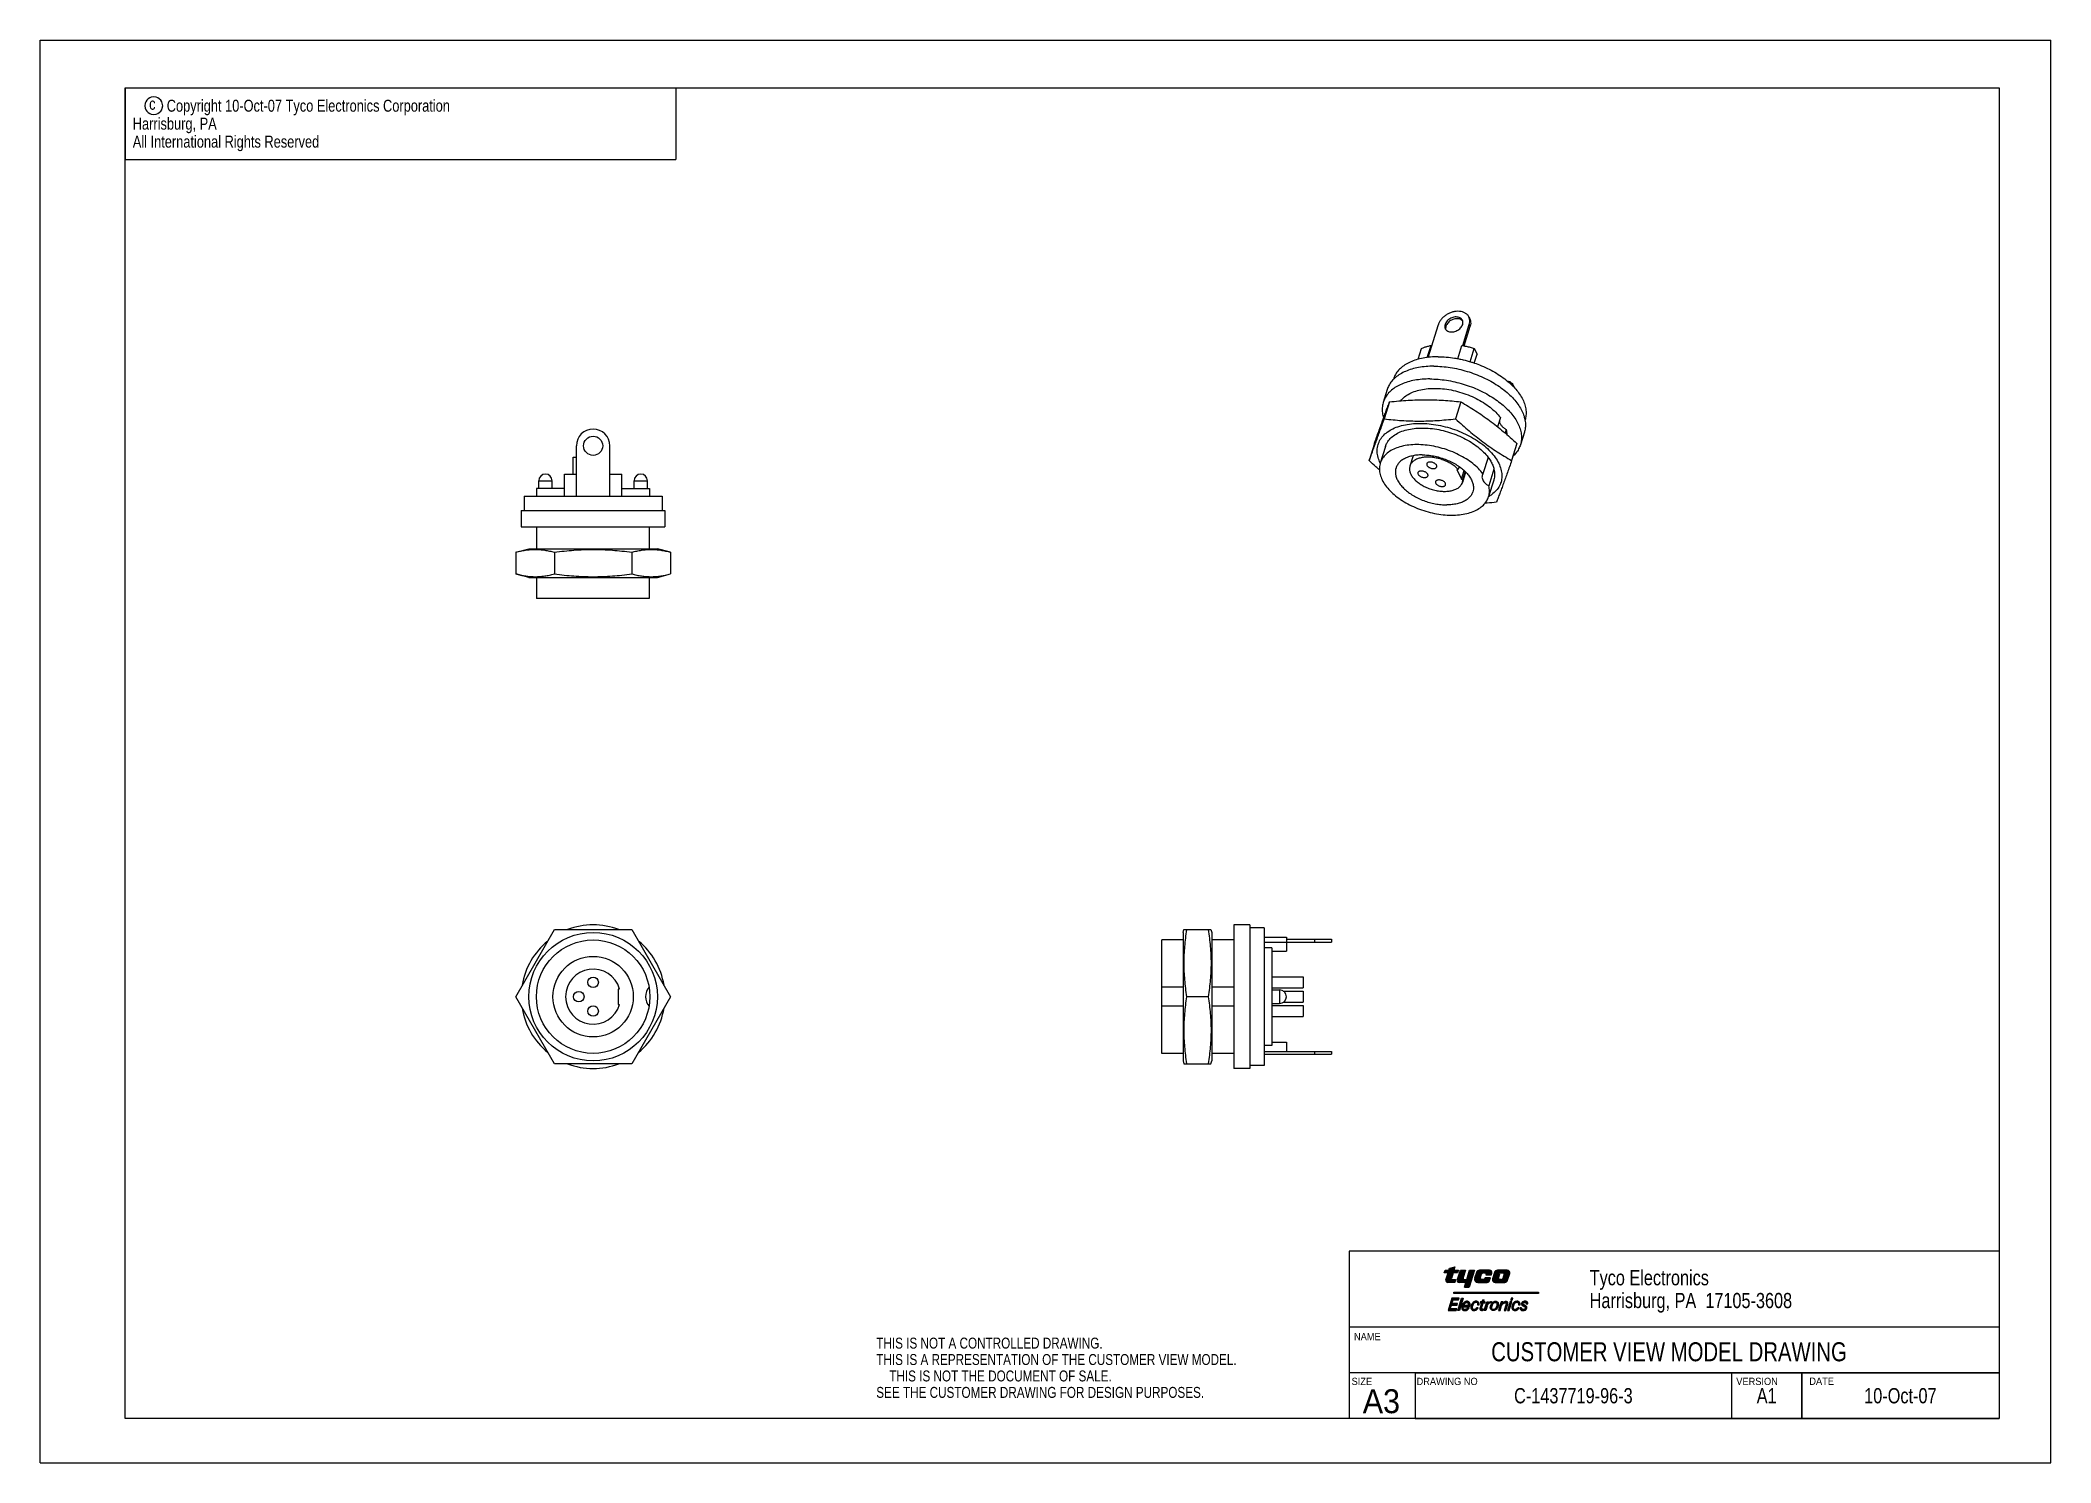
# Model space of a CAD drawing. Extents: x 0 to 420, y 0 to 297.
import ezdxf
from ezdxf.enums import TextEntityAlignment as Align

# ---------------------------------------------------------------- set-up
doc = ezdxf.new("R2010")
doc.units = 0
doc.header["$LTSCALE"] = 23.1
doc.layers.get('0').update_dxf_attribs({"linetype": 'CONTINUOUS'})
doc.layers.add('DRAFT_ENTITY', color=7, linetype='CONTINUOUS')
doc.styles.get("Standard").update_dxf_attribs({"font": 'txt', "width": 0.95})

msp = doc.modelspace()

# ---------------------------------------------------------------- texts
at = {"color": 2, "linetype": 'CONTINUOUS'}
for s, height, width, p in [('c', 2.5, 0.8, (22.75, 282.48)), ('Copyright 10-Oct-07 Tyco Electronics Corporation', 2.5, 0.8, (26.43, 282.08)), ('  All International Rights Reserved', 2.5, 0.8, (17.85, 274.58)), ('  Harrisburg, PA', 2.5, 0.8, (17.85, 278.33)), ('Tyco Electronics', 3.175, 0.8, (323.67, 37.05)), ('Harrisburg, PA  17105-3608', 3.175, 0.8, (323.67, 32.29)), ('THIS IS NOT A CONTROLLED DRAWING.', 2.286, 0.8, (174.65, 23.84)), ('NAME', 1.52, 0.95, (274.44, 25.57)), ('THIS IS A REPRESENTATION OF THE CUSTOMER VIEW MODEL.', 2.286, 0.8, (174.65, 20.41)), ('    THIS IS NOT THE DOCUMENT OF SALE.', 2.286, 0.8, (174.65, 16.98)), ('SIZE', 1.52, 0.95, (273.94, 16.23)), ('DRAWING NO', 1.52, 0.95, (287.51, 16.23)), ('VERSION', 1.52, 0.95, (354.3, 16.23)), ('DATE', 1.52, 0.95, (369.56, 16.27)), ('SEE THE CUSTOMER DRAWING FOR DESIGN PURPOSES.', 2.286, 0.8, (174.65, 13.55)), ('A3', 5, 0.95, (276.28, 10.35))]:
    msp.add_text(s, height=height, dxfattribs=dict(at, width=width)).set_placement(p)
at = {"color": 2, "linetype": 'CONTINUOUS', "width": 0.8}
for s, height, p in [('CUSTOMER VIEW MODEL DRAWING', 3.968, (340.25, 21.19)), ('C-1437719-96-3', 3.18, (320.27, 12.41)), ('A1', 3.18, (360.65, 12.41)), ('10-Oct-07', 3.18, (388.58, 12.41))]:
    msp.add_text(s, height=height, dxfattribs=at).set_placement(p, align=Align.CENTER)

# ---------------------------------------------------------------- blocks, each defined once
blk = doc.blocks.new('TYCO_ELECT_LOGO_BL0', base_point=(303.14, 36.35))
at = {"color": 2, "linetype": 'CONTINUOUS'}
for p, q in [((293.31, 39.65), (293.48, 40.2)), ((294.1, 39.64), (293.31, 39.65)), ((293.48, 40.2), (294.27, 40.2)), ((293.65, 38.17), (294.1, 39.64)), ((294.27, 40.2), (294.41, 40.65)), ((294.41, 40.65), (295.53, 40.93)), ((295.13, 39.65), (294.78, 38.49)), ((294.95, 38.26), (295.63, 38.26)), ((296.09, 39.65), (295.13, 39.65)), ((295.53, 40.93), (295.31, 40.2)), ((295.31, 40.2), (296.26, 40.2)), ((295.66, 38.26), (295.48, 37.66)), ((296.03, 38.13), (296.67, 40.2)), ((296.26, 40.2), (296.09, 39.65)), ((296.67, 40.2), (297.71, 40.2)), ((297.71, 40.2), (297.23, 38.65)), ((297.51, 38.26), (298.01, 38.26)), ((298.01, 38.26), (298.6, 40.2)), ((299.62, 40.2), (298.53, 36.64)), ((298.6, 40.2), (299.62, 40.2)), ((300.02, 39.7), (299.65, 38.51)), ((302.75, 40.2), (300.69, 40.2)), ((300.85, 38.51), (301.11, 39.35)), ((301.55, 38.26), (301.03, 38.26)), ((301.5, 39.65), (301.84, 39.65)), ((301.81, 38.64), (301.73, 38.4)), ((302.95, 38.64), (301.81, 38.64)), ((302.03, 39.39), (301.99, 39.24)), ((301.99, 39.24), (303.14, 39.24)), ((302.77, 38.02), (302.95, 38.64)), ((303.14, 39.24), (303.23, 39.55)), ((303.78, 39.75), (303.37, 38.42)), ((306.47, 40.2), (304.4, 40.2)), ((304.61, 38.54), (304.88, 39.43)), ((305.21, 38.26), (304.74, 38.26)), ((305.17, 39.65), (305.64, 39.65)), ((305.8, 39.43), (305.51, 38.48)), ((306.54, 38.09), (306.97, 39.53)), ((295.48, 37.66), (294.03, 37.66)), ((294.88, 34.36), (294.1, 31.82)), ((296.4, 34.36), (294.88, 34.36)), ((294.89, 33.26), (295.13, 34.02)), ((295.13, 34.02), (296.3, 34.02)), ((295.27, 35.37), (295.27, 35.64)), ((295.27, 35.64), (312.97, 35.64)), ((312.97, 35.37), (295.27, 35.37)), ((296.11, 31.82), (296.88, 34.35)), ((296.3, 34.02), (296.4, 34.36)), ((297.83, 37.66), (296.38, 37.66)), ((297.23, 34.36), (296.46, 31.82)), ((296.88, 34.35), (297.23, 34.36)), ((297.51, 36.64), (297.83, 37.66)), ((297.51, 36.64), (298.53, 36.64)), ((300.28, 37.66), (302.28, 37.66)), ((300.86, 33.6), (300.79, 33.36)), ((301.16, 33.6), (300.86, 33.6)), ((301.26, 33.92), (301.16, 33.6)), ((301.66, 34.04), (301.26, 33.92)), ((301.53, 33.6), (301.66, 34.04)), ((301.85, 33.6), (301.53, 33.6)), ((301.63, 31.82), (302.18, 33.6)), ((301.78, 33.36), (301.85, 33.6)), ((302.18, 33.6), (302.53, 33.6)), ((302.53, 33.6), (302.43, 33.29)), ((303.17, 33.67), (303.09, 33.38)), ((303.93, 37.66), (305.95, 37.66)), ((305.17, 33.6), (304.63, 31.82)), ((305.52, 33.6), (305.17, 33.6)), ((305.43, 33.29), (305.52, 33.6)), ((307.08, 33.66), (306.52, 31.82)), ((306.87, 31.82), (307.43, 33.66)), ((307.43, 33.66), (307.08, 33.66)), ((307.29, 34.36), (307.19, 34.03)), ((307.19, 34.03), (307.54, 34.03)), ((307.64, 34.36), (307.29, 34.36)), ((307.54, 34.03), (307.64, 34.36)), ((312.97, 35.64), (312.97, 35.37)), ((294.1, 31.82), (295.81, 31.82)), ((294.55, 32.15), (294.79, 32.92)), ((295.91, 32.15), (294.55, 32.15)), ((294.79, 32.92), (295.97, 32.92)), ((296.07, 33.26), (294.89, 33.26)), ((295.81, 31.82), (295.91, 32.15)), ((295.97, 32.92), (296.07, 33.26)), ((296.46, 31.82), (296.11, 31.82)), ((297.31, 32.55), (298.56, 32.55)), ((298.28, 32.85), (297.42, 32.85)), ((298.48, 32.32), (298.11, 32.32)), ((300.38, 32.33), (300.02, 32.33)), ((300.26, 32.96), (300.6, 32.96)), ((300.79, 32.38), (300.76, 32.29)), ((300.79, 33.36), (301.09, 33.36)), ((301.09, 33.36), (300.79, 32.38)), ((301.11, 32.24), (301.46, 33.36)), ((301.44, 31.85), (301.53, 32.13)), ((301.46, 33.36), (301.78, 33.36)), ((301.98, 31.82), (301.63, 31.82)), ((302.26, 32.73), (301.98, 31.82)), ((304.63, 31.82), (304.98, 31.82)), ((304.98, 31.82), (305.28, 32.81)), ((306.2, 33.12), (305.81, 31.82)), ((305.81, 31.82), (306.16, 31.82)), ((306.16, 31.82), (306.55, 33.1)), ((306.52, 31.82), (306.87, 31.82)), ((308.93, 32.33), (308.57, 32.33)), ((308.8, 32.96), (309.14, 32.96)), ((309.45, 32.33), (309.13, 32.33)), ((310.43, 33.2), (310.77, 33.2))]:
    blk.add_line(p, q, dxfattribs=at)
for centre, radius, start, end in [((294.03, 38.06), 0.393, 163, 270), ((294.95, 38.44), 0.176, 162.9999, 270), ((296.38, 38.02), 0.36, 162.9999, 270), ((297.51, 38.56), 0.297, 163.0001, 270.0152), ((300.28, 38.32), 0.657, 162.9997, 270), ((300.69, 39.49), 0.709, 90, 162.9997), ((301.03, 38.45), 0.189, 163, 270), ((301.5, 39.23), 0.412, 90, 163), ((301.55, 38.45), 0.189, 270, 342.9997), ((301.84, 39.45), 0.199, 343.0004, 90), ((302.28, 38.17), 0.508, 270, 343), ((302.75, 39.7), 0.502, 343.0001, 90), ((303.93, 38.25), 0.585, 162.9999, 270), ((304.4, 39.56), 0.646, 90, 162.9999), ((304.81, 38.47), 0.215, 163, 265.1213), ((305.17, 39.34), 0.303, 90, 163), ((305.21, 38.57), 0.309, 270, 342.9999), ((305.64, 39.48), 0.166, 342.9999, 90), ((305.95, 38.27), 0.608, 270, 343.0002), ((306.47, 39.68), 0.524, 343.0001, 90)]:
    blk.add_arc(centre, radius, start, end, dxfattribs=at)
for points, knots in [([(298.56, 32.55), (298.59, 32.59), (298.64, 32.69), (298.69, 32.9), (298.71, 33.17), (298.6, 33.43), (298.41, 33.62), (298.2, 33.72), (297.96, 33.72), (297.73, 33.68), (297.5, 33.54), (297.29, 33.34), (297.11, 33.08), (297.01, 32.8), (296.95, 32.53), (296.93, 32.26), (297, 32.03), (297.19, 31.86), (297.43, 31.76), (297.71, 31.76), (297.99, 31.81), (298.24, 31.95), (298.39, 32.14), (298.45, 32.26), (298.48, 32.32)], [0, 0, 0, 0, 0.023707, 0.061471, 0.113934, 0.167566, 0.206255, 0.255646, 0.290437, 0.33213, 0.378066, 0.438138, 0.487191, 0.543648, 0.597868, 0.638322, 0.683864, 0.721891, 0.772561, 0.822799, 0.868862, 0.92675, 0.967019, 1, 1, 1, 1]), ([(300.6, 32.96), (300.61, 33.03), (300.61, 33.21), (300.5, 33.47), (300.25, 33.7), (299.93, 33.76), (299.61, 33.69), (299.35, 33.52), (299.14, 33.28), (298.98, 33.01), (298.89, 32.72), (298.84, 32.41), (298.91, 32.15), (299.06, 31.94), (299.27, 31.79), (299.56, 31.76), (299.82, 31.81), (300.03, 31.94), (300.22, 32.09), (300.32, 32.22), (300.37, 32.31)], [0, 0, 0, 0, 0.039448, 0.103756, 0.163554, 0.232, 0.287763, 0.352943, 0.41225, 0.472441, 0.534907, 0.596009, 0.65155, 0.690162, 0.747585, 0.80079, 0.856554, 0.90313, 0.943689, 1, 1, 1, 1]), ([(302.43, 33.29), (302.46, 33.32), (302.54, 33.39), (302.7, 33.52), (302.91, 33.63), (303.08, 33.67), (303.17, 33.67)], [0, 0, 0, 0, 0.166475, 0.387864, 0.69091, 1, 1, 1, 1]), ([(303.75, 33.69), (303.65, 33.66), (303.47, 33.55), (303.24, 33.34), (303.07, 33.08), (302.96, 32.79), (302.91, 32.52), (302.91, 32.29), (302.98, 32.11), (303.08, 31.96), (303.26, 31.82), (303.49, 31.75), (303.77, 31.76), (304.02, 31.89), (304.26, 32.06), (304.41, 32.27), (304.53, 32.5), (304.6, 32.71), (304.66, 32.96), (304.65, 33.21), (304.55, 33.44), (304.37, 33.63), (304.18, 33.7), (303.96, 33.74), (303.84, 33.73), (303.75, 33.69)], [0, 0, 0, 0, 0.053704, 0.108758, 0.161129, 0.213633, 0.265483, 0.303952, 0.332652, 0.366599, 0.397004, 0.443807, 0.489693, 0.540009, 0.589312, 0.638815, 0.675146, 0.722363, 0.756421, 0.804371, 0.850862, 0.886404, 0.935397, 0.954039, 1, 1, 1, 1]), ([(306.55, 33.1), (306.55, 33.17), (306.62, 33.34), (306.58, 33.49), (306.5, 33.59), (306.3, 33.69), (306.02, 33.67), (305.78, 33.57), (305.59, 33.44), (305.48, 33.33), (305.43, 33.29)], [0, 0, 0, 0, 0.18884, 0.230818, 0.275213, 0.412423, 0.601453, 0.738485, 0.877247, 1, 1, 1, 1]), ([(309.14, 32.96), (309.15, 33.03), (309.15, 33.15), (309.11, 33.32), (309.01, 33.51), (308.86, 33.65), (308.59, 33.75), (308.28, 33.74), (308, 33.59), (307.79, 33.42), (307.65, 33.22), (307.53, 32.99), (307.44, 32.74), (307.39, 32.44), (307.45, 32.14), (307.64, 31.9), (307.9, 31.78), (308.18, 31.76), (308.45, 31.85), (308.71, 32.04), (308.85, 32.21), (308.92, 32.31)], [0, 0, 0, 0, 0.039479, 0.071296, 0.10436, 0.164204, 0.188207, 0.27392, 0.332407, 0.375774, 0.432128, 0.478514, 0.528249, 0.58885, 0.652897, 0.703782, 0.765247, 0.812819, 0.870061, 0.92839, 1, 1, 1, 1]), ([(310.77, 33.2), (310.77, 33.24), (310.77, 33.31), (310.74, 33.43), (310.67, 33.57), (310.5, 33.69), (310.27, 33.73), (310.01, 33.73), (309.76, 33.65), (309.55, 33.52), (309.43, 33.31), (309.44, 33.1), (309.51, 32.88), (309.72, 32.76), (309.92, 32.65), (310.16, 32.55), (310.26, 32.31), (310.15, 32.09), (309.95, 32.02), (309.74, 32.01), (309.55, 32.06), (309.46, 32.2), (309.45, 32.28), (309.45, 32.33)], [0, 0, 0, 0, 0.027697, 0.04953, 0.082435, 0.139346, 0.186871, 0.246899, 0.315641, 0.36781, 0.424232, 0.47206, 0.517577, 0.574363, 0.635976, 0.685967, 0.748896, 0.793687, 0.844373, 0.890402, 0.940679, 0.969368, 1, 1, 1, 1]), ([(298.11, 32.32), (298.09, 32.26), (298.01, 32.15), (297.85, 32.04), (297.67, 31.99), (297.51, 31.99), (297.37, 32.04), (297.29, 32.18), (297.25, 32.35), (297.28, 32.49), (297.31, 32.55)], [0, 0, 0, 0, 0.134493, 0.283866, 0.414029, 0.522971, 0.622539, 0.714657, 0.850377, 1, 1, 1, 1]), ([(297.4, 32.85), (297.42, 32.89), (297.44, 32.97), (297.48, 33.08), (297.54, 33.17), (297.61, 33.27), (297.7, 33.37), (297.84, 33.44), (297.99, 33.47), (298.19, 33.45), (298.31, 33.25), (298.33, 33.07), (298.31, 32.94), (298.29, 32.87), (298.29, 32.85)], [0, 0, 0, 0, 0.073347, 0.149806, 0.208141, 0.258321, 0.363587, 0.438596, 0.53146, 0.630317, 0.769487, 0.88189, 0.948068, 1, 1, 1, 1]), ([(300.01, 32.31), (299.96, 32.22), (299.82, 32.07), (299.52, 31.96), (299.17, 32.1), (299.16, 32.48), (299.27, 32.82), (299.4, 33.21), (299.72, 33.52), (300.18, 33.52), (300.28, 33.19), (300.26, 33.01), (300.26, 32.96)], [0, 0, 0, 0, 0.091149, 0.174172, 0.27457, 0.373127, 0.473781, 0.60495, 0.736551, 0.848957, 0.945528, 1, 1, 1, 1]), ([(300.76, 32.29), (300.76, 32.24), (300.75, 32.13), (300.77, 31.98), (300.87, 31.87), (301.02, 31.83), (301.17, 31.81), (301.31, 31.82), (301.4, 31.84), (301.44, 31.85)], [0, 0, 0, 0, 0.154734, 0.31478, 0.424604, 0.581586, 0.740835, 0.877972, 1, 1, 1, 1]), ([(301.53, 32.13), (301.47, 32.09), (301.36, 32.05), (301.22, 32.06), (301.13, 32.11), (301.1, 32.18), (301.11, 32.22), (301.11, 32.24)], [0, 0, 0, 0, 0.37922, 0.59536, 0.807018, 0.879654, 1, 1, 1, 1]), ([(303.09, 33.38), (303.08, 33.38), (303.04, 33.39), (302.95, 33.37), (302.82, 33.35), (302.68, 33.3), (302.55, 33.22), (302.43, 33.09), (302.33, 32.93), (302.28, 32.8), (302.26, 32.73)], [0, 0, 0, 0, 0.022383, 0.100624, 0.241446, 0.35091, 0.502162, 0.645991, 0.811899, 1, 1, 1, 1]), ([(304.06, 33.49), (304.02, 33.49), (303.91, 33.49), (303.69, 33.44), (303.51, 33.25), (303.41, 33.06), (303.34, 32.87), (303.28, 32.69), (303.22, 32.45), (303.22, 32.25), (303.3, 32.05), (303.54, 31.96), (303.75, 32.02), (303.91, 32.11), (304.04, 32.24), (304.13, 32.41), (304.22, 32.62), (304.29, 32.84), (304.32, 33.05), (304.31, 33.22), (304.27, 33.36), (304.18, 33.45), (304.1, 33.48), (304.06, 33.49)], [0, 0, 0, 0, 0.031176, 0.079611, 0.157867, 0.214047, 0.236798, 0.303788, 0.357643, 0.410637, 0.449311, 0.512784, 0.571695, 0.609025, 0.648453, 0.70204, 0.749626, 0.818086, 0.864698, 0.90941, 0.940911, 0.969608, 1, 1, 1, 1]), ([(305.28, 32.81), (305.3, 32.85), (305.34, 32.93), (305.42, 33.07), (305.54, 33.22), (305.74, 33.33), (305.92, 33.37), (306.09, 33.4), (306.23, 33.29), (306.23, 33.17), (306.2, 33.12)], [0, 0, 0, 0, 0.097561, 0.196541, 0.353551, 0.523107, 0.657127, 0.774524, 0.880621, 1, 1, 1, 1]), ([(308.56, 32.31), (308.51, 32.21), (308.37, 32.07), (308.1, 31.98), (307.84, 32.02), (307.71, 32.26), (307.73, 32.53), (307.8, 32.77), (307.88, 32.99), (307.98, 33.22), (308.17, 33.43), (308.42, 33.51), (308.61, 33.49), (308.76, 33.41), (308.83, 33.21), (308.81, 33.04), (308.8, 32.96)], [0, 0, 0, 0, 0.090232, 0.172419, 0.241027, 0.306871, 0.392211, 0.47198, 0.535302, 0.602044, 0.694051, 0.776136, 0.820435, 0.868083, 0.914833, 1, 1, 1, 1]), ([(309.13, 32.33), (309.12, 32.29), (309.13, 32.19), (309.17, 32.08), (309.22, 31.94), (309.35, 31.85), (309.53, 31.77), (309.75, 31.77), (309.99, 31.79), (310.23, 31.87), (310.44, 32.02), (310.55, 32.23), (310.6, 32.46), (310.49, 32.64), (310.35, 32.8), (310.17, 32.89), (309.97, 32.98), (309.77, 33.05), (309.74, 33.22), (309.76, 33.35), (309.89, 33.47), (310.06, 33.49), (310.22, 33.5), (310.35, 33.47), (310.42, 33.38), (310.43, 33.29), (310.42, 33.24), (310.43, 33.2)], [0, 0, 0, 0, 0.027067, 0.065098, 0.082589, 0.127786, 0.167618, 0.219554, 0.270026, 0.336211, 0.389046, 0.447231, 0.491824, 0.543467, 0.582185, 0.637461, 0.685175, 0.736189, 0.764605, 0.793729, 0.82729, 0.875362, 0.902359, 0.941823, 0.961544, 0.975751, 1, 1, 1, 1])]:
    blk.add_open_spline(points, degree=3, knots=knots, dxfattribs=at)
for points in [[(296.26, 40.2), (293.31, 39.65), (295.31, 40.2)], [(295.31, 40.2), (293.31, 39.65), (294.27, 40.2)], [(293.31, 39.65), (293.48, 40.2), (294.27, 40.2)], [(293.31, 39.65), (296.26, 40.2), (295.13, 39.65)], [(294.1, 39.64), (293.31, 39.65), (295.13, 39.65)], [(293.65, 38.17), (295.63, 38.26), (293.64, 37.99)], [(293.64, 37.99), (295.63, 38.26), (293.71, 37.82)], [(293.65, 38.17), (294.1, 39.64), (294.78, 38.49)], [(294.78, 38.38), (293.65, 38.17), (294.78, 38.49)], [(294.85, 38.3), (293.65, 38.17), (294.78, 38.38)], [(294.95, 38.26), (293.65, 38.17), (294.85, 38.3)], [(295.63, 38.26), (293.65, 38.17), (294.95, 38.26)], [(293.71, 37.82), (295.63, 38.26), (293.85, 37.7)], [(293.85, 37.7), (295.63, 38.26), (294.03, 37.66)], [(295.63, 38.26), (295.48, 37.66), (294.03, 37.66)], [(295.13, 39.65), (294.78, 38.49), (294.1, 39.64)], [(294.41, 40.65), (295.53, 40.93), (294.27, 40.2)], [(295.53, 40.93), (295.31, 40.2), (294.27, 40.2)], [(296.26, 40.2), (296.09, 39.65), (295.13, 39.65)], [(296.03, 38.13), (298.01, 38.26), (296.02, 37.96)], [(296.02, 37.96), (298.01, 38.26), (296.09, 37.81)], [(297.23, 38.65), (296.03, 38.13), (297.71, 40.2)], [(296.03, 38.13), (296.67, 40.2), (297.71, 40.2)], [(297.23, 38.47), (296.03, 38.13), (297.23, 38.65)], [(297.34, 38.32), (296.03, 38.13), (297.23, 38.47)], [(297.51, 38.26), (296.03, 38.13), (297.34, 38.32)], [(297.51, 38.26), (298.01, 38.26), (296.03, 38.13)], [(296.09, 37.81), (298.01, 38.26), (296.21, 37.7)], [(296.21, 37.7), (298.01, 38.26), (296.38, 37.66)], [(296.38, 37.66), (298.01, 38.26), (297.83, 37.66)], [(297.83, 37.66), (299.62, 40.2), (297.51, 36.64)], [(299.62, 40.2), (298.53, 36.64), (297.51, 36.64)], [(298.01, 38.26), (299.62, 40.2), (297.83, 37.66)], [(298.01, 38.26), (298.6, 40.2), (299.62, 40.2)], [(300.85, 38.39), (299.63, 38.27), (300.85, 38.51)], [(299.63, 38.27), (299.65, 38.51), (300.85, 38.51)], [(300.92, 38.3), (299.63, 38.27), (300.85, 38.39)], [(300.92, 38.3), (301.03, 38.26), (299.63, 38.27)], [(299.69, 38.03), (299.63, 38.27), (301.03, 38.26)], [(299.65, 38.51), (300.02, 39.7), (301.33, 39.61)], [(301.19, 39.51), (299.65, 38.51), (301.33, 39.61)], [(301.11, 39.35), (299.65, 38.51), (301.19, 39.51)], [(301.11, 39.35), (300.85, 38.51), (299.65, 38.51)], [(301.55, 38.26), (299.69, 38.03), (301.03, 38.26)], [(299.69, 38.03), (301.55, 38.26), (302.77, 38.02)], [(299.83, 37.84), (299.69, 38.03), (302.77, 38.02)], [(302.77, 38.02), (302.66, 37.84), (299.83, 37.84)], [(300.04, 37.71), (299.83, 37.84), (302.66, 37.84)], [(300.02, 39.7), (300.12, 39.9), (303.25, 39.79)], [(300.02, 39.7), (303.25, 39.79), (301.5, 39.65)], [(301.5, 39.65), (301.33, 39.61), (300.02, 39.7)], [(302.66, 37.84), (302.49, 37.71), (300.04, 37.71)], [(300.12, 39.9), (300.27, 40.06), (303.16, 40)], [(303.16, 40), (303.25, 39.79), (300.12, 39.9)], [(300.27, 40.06), (300.47, 40.17), (302.98, 40.15)], [(302.98, 40.15), (303.16, 40), (300.27, 40.06)], [(300.47, 40.17), (300.69, 40.2), (302.75, 40.2)], [(302.75, 40.2), (302.98, 40.15), (300.47, 40.17)], [(301.5, 39.65), (303.25, 39.79), (301.84, 39.65)], [(301.55, 38.26), (301.63, 38.28), (302.77, 38.02)], [(301.69, 38.33), (302.95, 38.64), (301.63, 38.28)], [(302.95, 38.64), (302.77, 38.02), (301.63, 38.28)], [(301.73, 38.4), (302.95, 38.64), (301.69, 38.33)], [(301.73, 38.4), (301.81, 38.64), (302.95, 38.64)], [(301.84, 39.65), (303.25, 39.79), (301.96, 39.61)], [(303.25, 39.79), (303.23, 39.55), (301.96, 39.61)], [(302.03, 39.51), (301.96, 39.61), (303.23, 39.55)], [(302.03, 39.39), (303.23, 39.55), (301.99, 39.24)], [(303.23, 39.55), (303.14, 39.24), (301.99, 39.24)], [(302.03, 39.51), (303.23, 39.55), (302.03, 39.39)], [(303.35, 38.2), (303.37, 38.42), (304.61, 38.41)], [(304.68, 38.31), (303.35, 38.2), (304.61, 38.41)], [(304.74, 38.26), (303.35, 38.2), (304.68, 38.31)], [(305.21, 38.26), (303.35, 38.2), (304.74, 38.26)], [(303.35, 38.2), (305.21, 38.26), (306.54, 38.09)], [(303.41, 37.99), (303.35, 38.2), (306.54, 38.09)], [(303.37, 38.42), (303.78, 39.75), (305.05, 39.62)], [(304.94, 39.54), (303.37, 38.42), (305.05, 39.62)], [(304.88, 39.43), (303.37, 38.42), (304.94, 39.54)], [(304.61, 38.54), (303.37, 38.42), (304.88, 39.43)], [(304.61, 38.54), (304.61, 38.41), (303.37, 38.42)], [(306.54, 38.09), (306.41, 37.87), (303.41, 37.99)], [(303.54, 37.82), (303.41, 37.99), (306.41, 37.87)], [(306.41, 37.87), (306.21, 37.72), (303.54, 37.82)], [(303.72, 37.7), (303.54, 37.82), (306.21, 37.72)], [(303.78, 39.75), (303.91, 39.98), (306.99, 39.77)], [(303.78, 39.75), (306.99, 39.77), (305.17, 39.65)], [(305.17, 39.65), (305.05, 39.62), (303.78, 39.75)], [(303.91, 39.98), (304.13, 40.15), (306.89, 39.99)], [(306.89, 39.99), (306.99, 39.77), (303.91, 39.98)], [(306.71, 40.15), (304.13, 40.15), (306.47, 40.2)], [(304.13, 40.15), (304.4, 40.2), (306.47, 40.2)], [(306.71, 40.15), (306.89, 39.99), (304.13, 40.15)], [(305.17, 39.65), (306.99, 39.77), (305.64, 39.65)], [(305.21, 38.26), (305.34, 38.29), (306.54, 38.09)], [(305.34, 38.29), (305.44, 38.37), (306.54, 38.09)], [(305.51, 38.48), (306.97, 39.53), (305.44, 38.37)], [(306.97, 39.53), (306.54, 38.09), (305.44, 38.37)], [(305.8, 39.43), (306.97, 39.53), (305.51, 38.48)], [(305.64, 39.65), (306.99, 39.77), (305.73, 39.61)], [(305.73, 39.61), (306.99, 39.77), (305.79, 39.53)], [(306.99, 39.77), (306.97, 39.53), (305.79, 39.53)], [(305.8, 39.43), (305.79, 39.53), (306.97, 39.53)], [(294.1, 31.82), (294.88, 34.36), (295.13, 34.02)], [(294.89, 33.26), (294.1, 31.82), (295.13, 34.02)], [(296.4, 34.36), (295.13, 34.02), (294.88, 34.36)], [(296.4, 34.36), (296.3, 34.02), (295.13, 34.02)], [(312.97, 35.37), (295.27, 35.37), (312.97, 35.64)], [(295.27, 35.37), (295.27, 35.64), (312.97, 35.64)], [(296.88, 34.35), (297.23, 34.36), (296.11, 31.82)], [(297.23, 34.36), (296.46, 31.82), (296.11, 31.82)], [(297.59, 33.59), (297.82, 33.69), (298.32, 33.66)], [(298.32, 33.66), (298.52, 33.51), (297.59, 33.59)], [(298.07, 33.72), (298.32, 33.66), (297.82, 33.69)], [(299.43, 33.56), (299.68, 33.69), (300.23, 33.67)], [(299.43, 33.56), (300.23, 33.67), (299.99, 33.5)], [(299.96, 33.74), (300.23, 33.67), (299.68, 33.69)], [(300.23, 33.67), (300.45, 33.5), (299.99, 33.5)], [(300.28, 37.66), (300.04, 37.71), (302.49, 37.71)], [(302.49, 37.71), (302.28, 37.66), (300.28, 37.66)], [(301.85, 33.6), (300.79, 33.36), (301.53, 33.6)], [(301.53, 33.6), (300.79, 33.36), (301.16, 33.6)], [(300.79, 33.36), (300.86, 33.6), (301.16, 33.6)], [(300.79, 33.36), (301.85, 33.6), (301.09, 33.36)], [(301.85, 33.6), (301.78, 33.36), (301.09, 33.36)], [(301.26, 33.92), (301.66, 34.04), (301.16, 33.6)], [(301.66, 34.04), (301.53, 33.6), (301.16, 33.6)], [(302.43, 33.29), (301.63, 31.82), (302.53, 33.6)], [(301.63, 31.82), (302.18, 33.6), (302.53, 33.6)], [(302.77, 33.55), (303.17, 33.67), (302.59, 33.43)], [(303.17, 33.67), (303.09, 33.38), (302.59, 33.43)], [(302.96, 33.63), (303.17, 33.67), (302.77, 33.55)], [(303.53, 33.58), (303.75, 33.69), (304.24, 33.67)], [(304.24, 33.67), (304.45, 33.54), (303.53, 33.58)], [(303.72, 37.7), (306.21, 37.72), (303.93, 37.66)], [(304, 33.73), (304.24, 33.67), (303.75, 33.69)], [(306.21, 37.72), (305.95, 37.66), (303.93, 37.66)], [(304.63, 31.82), (305.17, 33.6), (305.43, 33.29)], [(305.52, 33.6), (305.43, 33.29), (305.17, 33.6)], [(305.96, 33.64), (306.39, 33.64), (305.76, 33.55)], [(306.39, 33.64), (306.56, 33.51), (305.76, 33.55)], [(305.96, 33.64), (306.17, 33.67), (306.39, 33.64)], [(306.52, 31.82), (307.08, 33.66), (307.43, 33.66)], [(307.43, 33.66), (306.87, 31.82), (306.52, 31.82)], [(307.19, 34.03), (307.29, 34.36), (307.64, 34.36)], [(307.64, 34.36), (307.54, 34.03), (307.19, 34.03)], [(307.84, 33.45), (308.06, 33.61), (308.49, 33.5)], [(308.06, 33.61), (308.3, 33.72), (308.82, 33.65)], [(308.06, 33.61), (308.82, 33.65), (308.49, 33.5)], [(308.57, 33.73), (308.82, 33.65), (308.3, 33.72)], [(308.82, 33.65), (309.02, 33.47), (308.49, 33.5)], [(309.87, 33.68), (310.47, 33.69), (309.68, 33.6)], [(310.47, 33.69), (310.64, 33.58), (309.68, 33.6)], [(309.87, 33.68), (310.07, 33.72), (310.47, 33.69)], [(310.27, 33.72), (310.47, 33.69), (310.07, 33.72)], [(294.79, 32.92), (294.1, 31.82), (294.89, 33.26)], [(294.55, 32.15), (294.1, 31.82), (294.79, 32.92)], [(294.55, 32.15), (295.91, 32.15), (294.1, 31.82)], [(295.91, 32.15), (295.81, 31.82), (294.1, 31.82)], [(295.97, 32.92), (294.79, 32.92), (296.07, 33.26)], [(296.07, 33.26), (294.79, 32.92), (294.89, 33.26)], [(296.94, 32.28), (296.96, 32.54), (297.27, 32.38)], [(297.27, 32.38), (297.29, 32.21), (296.94, 32.28)], [(297.02, 32.04), (296.94, 32.28), (297.29, 32.21)], [(296.96, 32.54), (297.01, 32.79), (297.31, 32.55)], [(297.31, 32.55), (297.27, 32.38), (296.96, 32.54)], [(297.01, 32.79), (297.1, 33.02), (297.45, 32.98)], [(297.42, 32.85), (297.01, 32.79), (297.45, 32.98)], [(298.66, 32.79), (297.01, 32.79), (298.28, 32.85)], [(298.28, 32.85), (297.01, 32.79), (297.42, 32.85)], [(298.66, 32.79), (298.56, 32.55), (297.01, 32.79)], [(298.56, 32.55), (297.31, 32.55), (297.01, 32.79)], [(297.38, 32.06), (297.02, 32.04), (297.29, 32.21)], [(297.38, 32.06), (297.54, 31.99), (297.02, 32.04)], [(297.2, 31.87), (297.02, 32.04), (297.54, 31.99)], [(297.5, 33.12), (297.1, 33.02), (297.58, 33.24)], [(297.1, 33.02), (297.23, 33.24), (297.58, 33.24)], [(297.5, 33.12), (297.45, 32.98), (297.1, 33.02)], [(298.17, 31.92), (297.2, 31.87), (297.54, 31.99)], [(298.17, 31.92), (297.94, 31.81), (297.2, 31.87)], [(297.44, 31.78), (297.2, 31.87), (297.94, 31.81)], [(297.23, 33.24), (297.39, 33.43), (297.8, 33.42)], [(297.68, 33.34), (297.23, 33.24), (297.8, 33.42)], [(297.68, 33.34), (297.58, 33.24), (297.23, 33.24)], [(297.39, 33.43), (297.59, 33.59), (298.52, 33.51)], [(297.93, 33.46), (297.39, 33.43), (298.52, 33.51)], [(297.93, 33.46), (297.8, 33.42), (297.39, 33.43)], [(297.94, 31.81), (297.69, 31.76), (297.44, 31.78)], [(297.54, 31.99), (297.71, 32), (298.17, 31.92)], [(297.88, 32.06), (298.35, 32.1), (297.71, 32)], [(298.35, 32.1), (298.17, 31.92), (297.71, 32)], [(297.88, 32.06), (298.02, 32.17), (298.35, 32.1)], [(297.93, 33.46), (298.52, 33.51), (298.08, 33.45)], [(298.02, 32.17), (298.11, 32.32), (298.48, 32.32)], [(298.48, 32.32), (298.35, 32.1), (298.02, 32.17)], [(298.08, 33.45), (298.52, 33.51), (298.21, 33.39)], [(298.52, 33.51), (298.65, 33.29), (298.21, 33.39)], [(298.29, 33.27), (298.21, 33.39), (298.65, 33.29)], [(298.32, 32.99), (298.69, 33.04), (298.28, 32.85)], [(298.69, 33.04), (298.66, 32.79), (298.28, 32.85)], [(298.29, 33.27), (298.65, 33.29), (298.32, 33.13)], [(298.65, 33.29), (298.69, 33.04), (298.32, 33.13)], [(298.32, 32.99), (298.32, 33.13), (298.69, 33.04)], [(298.87, 32.33), (298.88, 32.61), (299.2, 32.55)], [(299.2, 32.55), (299.19, 32.21), (298.87, 32.33)], [(298.97, 32.06), (298.87, 32.33), (299.19, 32.21)], [(298.88, 32.61), (298.95, 32.88), (299.29, 32.87)], [(299.29, 32.87), (299.2, 32.55), (298.88, 32.61)], [(299.06, 33.14), (299.42, 33.18), (298.95, 32.88)], [(299.42, 33.18), (299.29, 32.87), (298.95, 32.88)], [(299.19, 32.21), (299.44, 32.01), (298.97, 32.06)], [(299.17, 31.87), (298.97, 32.06), (299.44, 32.01)], [(299.06, 33.14), (299.22, 33.37), (299.42, 33.18)], [(299.98, 31.91), (299.17, 31.87), (299.44, 32.01)], [(299.98, 31.91), (299.72, 31.8), (299.17, 31.87)], [(299.44, 31.78), (299.17, 31.87), (299.72, 31.8)], [(299.22, 33.37), (299.43, 33.56), (299.99, 33.5)], [(299.65, 33.42), (299.22, 33.37), (299.99, 33.5)], [(299.65, 33.42), (299.42, 33.18), (299.22, 33.37)], [(299.77, 32.07), (300.2, 32.08), (299.44, 32.01)], [(300.2, 32.08), (299.98, 31.91), (299.44, 32.01)], [(299.77, 32.07), (300.01, 32.31), (300.2, 32.08)], [(300.23, 33.3), (299.99, 33.5), (300.45, 33.5)], [(300.37, 32.31), (300.2, 32.08), (300.01, 32.31)], [(300.45, 33.5), (300.58, 33.24), (300.23, 33.3)], [(300.26, 32.96), (300.23, 33.3), (300.58, 33.24)], [(300.58, 33.24), (300.6, 32.96), (300.26, 32.96)], [(300.75, 32.15), (300.76, 32.29), (301.11, 32.24)], [(301.11, 32.24), (301.13, 32.14), (300.75, 32.15)], [(300.78, 32), (300.75, 32.15), (301.13, 32.14)], [(300.79, 32.38), (301.46, 33.36), (300.76, 32.29)], [(301.46, 33.36), (301.11, 32.24), (300.76, 32.29)], [(301.21, 32.07), (300.78, 32), (301.13, 32.14)], [(301.32, 32.06), (300.78, 32), (301.21, 32.07)], [(300.78, 32), (301.32, 32.06), (300.87, 31.89)], [(300.79, 32.38), (301.09, 33.36), (301.46, 33.36)], [(301.32, 32.06), (301.43, 32.08), (300.87, 31.89)], [(300.87, 31.89), (301.43, 32.08), (301.44, 31.85)], [(301.01, 31.84), (300.87, 31.89), (301.44, 31.85)], [(301.44, 31.85), (301.3, 31.82), (301.01, 31.84)], [(301.15, 31.82), (301.01, 31.84), (301.3, 31.82)], [(301.78, 33.36), (301.46, 33.36), (301.09, 33.36)], [(301.53, 32.13), (301.44, 31.85), (301.43, 32.08)], [(302.38, 32.99), (301.63, 31.82), (302.43, 33.29)], [(302.31, 32.87), (301.63, 31.82), (302.38, 32.99)], [(302.26, 32.73), (301.63, 31.82), (302.31, 32.87)], [(302.26, 32.73), (301.98, 31.82), (301.63, 31.82)], [(302.46, 33.11), (302.38, 32.99), (302.43, 33.29)], [(302.43, 33.29), (302.59, 33.43), (302.94, 33.37)], [(302.81, 33.34), (302.43, 33.29), (302.94, 33.37)], [(302.67, 33.29), (302.43, 33.29), (302.81, 33.34)], [(302.67, 33.29), (302.56, 33.21), (302.43, 33.29)], [(302.56, 33.21), (302.46, 33.11), (302.43, 33.29)], [(303.09, 33.38), (302.94, 33.37), (302.59, 33.43)], [(302.92, 32.52), (302.97, 32.77), (303.3, 32.74)], [(303.25, 32.55), (302.92, 32.52), (303.3, 32.74)], [(303.25, 32.55), (303.22, 32.36), (302.92, 32.52)], [(302.93, 32.27), (302.92, 32.52), (303.22, 32.36)], [(303.22, 32.36), (303.26, 32.16), (302.93, 32.27)], [(303.03, 32.04), (302.93, 32.27), (303.26, 32.16)], [(302.97, 32.77), (303.05, 33.01), (303.36, 32.92)], [(303.36, 32.92), (303.3, 32.74), (302.97, 32.77)], [(303.26, 32.16), (303.39, 32.02), (303.03, 32.04)], [(303.21, 31.87), (303.03, 32.04), (303.39, 32.02)], [(303.05, 33.01), (303.17, 33.23), (303.44, 33.1)], [(303.44, 33.1), (303.36, 32.92), (303.05, 33.01)], [(303.17, 33.23), (303.33, 33.42), (303.68, 33.4)], [(303.54, 33.27), (303.17, 33.23), (303.68, 33.4)], [(303.54, 33.27), (303.44, 33.1), (303.17, 33.23)], [(303.59, 31.99), (303.21, 31.87), (303.39, 32.02)], [(304.14, 31.98), (303.21, 31.87), (303.59, 31.99)], [(304.14, 31.98), (303.93, 31.84), (303.21, 31.87)], [(303.44, 31.77), (303.21, 31.87), (303.93, 31.84)], [(303.33, 33.42), (303.53, 33.58), (303.86, 33.48)], [(303.86, 33.48), (303.68, 33.4), (303.33, 33.42)], [(303.93, 31.84), (303.69, 31.76), (303.44, 31.77)], [(304.45, 33.54), (303.86, 33.48), (303.53, 33.58)], [(303.77, 32.04), (304.32, 32.15), (303.59, 31.99)], [(304.32, 32.15), (304.14, 31.98), (303.59, 31.99)], [(303.94, 32.14), (304.32, 32.15), (303.77, 32.04)], [(304.06, 33.49), (303.86, 33.48), (304.45, 33.54)], [(303.94, 32.14), (304.06, 32.29), (304.32, 32.15)], [(304.06, 33.49), (304.45, 33.54), (304.23, 33.4)], [(304.06, 32.29), (304.15, 32.47), (304.46, 32.36)], [(304.46, 32.36), (304.32, 32.15), (304.06, 32.29)], [(304.15, 32.47), (304.23, 32.65), (304.56, 32.59)], [(304.56, 32.59), (304.46, 32.36), (304.15, 32.47)], [(304.45, 33.54), (304.6, 33.33), (304.23, 33.4)], [(304.31, 33.22), (304.23, 33.4), (304.6, 33.33)], [(304.28, 32.83), (304.63, 32.83), (304.23, 32.65)], [(304.63, 32.83), (304.56, 32.59), (304.23, 32.65)], [(304.28, 32.83), (304.31, 33.03), (304.63, 32.83)], [(304.6, 33.33), (304.65, 33.08), (304.31, 33.22)], [(304.31, 33.03), (304.31, 33.22), (304.65, 33.08)], [(304.65, 33.08), (304.63, 32.83), (304.31, 33.03)], [(305.36, 32.96), (304.63, 31.82), (305.43, 33.29)], [(305.28, 32.81), (304.63, 31.82), (305.36, 32.96)], [(305.28, 32.81), (304.98, 31.82), (304.63, 31.82)], [(305.45, 33.11), (305.36, 32.96), (305.43, 33.29)], [(305.43, 33.29), (305.59, 33.43), (305.89, 33.36)], [(305.72, 33.31), (305.43, 33.29), (305.89, 33.36)], [(305.72, 33.31), (305.57, 33.23), (305.43, 33.29)], [(305.57, 33.23), (305.45, 33.11), (305.43, 33.29)], [(305.59, 33.43), (305.76, 33.55), (306.56, 33.51)], [(305.59, 33.43), (306.56, 33.51), (306.06, 33.38)], [(306.06, 33.38), (305.89, 33.36), (305.59, 33.43)], [(305.81, 31.82), (306.2, 33.12), (306.55, 33.1)], [(306.55, 33.1), (306.16, 31.82), (305.81, 31.82)], [(306.56, 33.51), (306.59, 33.3), (306.06, 33.38)], [(306.2, 33.29), (306.06, 33.38), (306.59, 33.3)], [(306.2, 33.29), (306.59, 33.3), (306.2, 33.12)], [(306.59, 33.3), (306.55, 33.1), (306.2, 33.12)], [(307.41, 32.5), (307.46, 32.76), (307.77, 32.65)], [(307.77, 32.65), (307.73, 32.41), (307.41, 32.5)], [(307.44, 32.23), (307.41, 32.5), (307.73, 32.41)], [(307.73, 32.41), (307.76, 32.17), (307.44, 32.23)], [(307.57, 32), (307.44, 32.23), (307.76, 32.17)], [(307.46, 32.76), (307.54, 33.01), (307.84, 32.88)], [(307.84, 32.88), (307.77, 32.65), (307.46, 32.76)], [(307.54, 33.01), (307.67, 33.25), (307.93, 33.1)], [(307.93, 33.1), (307.84, 32.88), (307.54, 33.01)], [(307.94, 32.01), (307.57, 32), (307.76, 32.17)], [(307.94, 32.01), (308.18, 32.02), (307.57, 32)], [(307.57, 32), (308.18, 32.02), (308.55, 31.92)], [(307.79, 31.84), (307.57, 32), (308.55, 31.92)], [(308.06, 33.3), (307.67, 33.25), (308.26, 33.45)], [(307.67, 33.25), (307.84, 33.45), (308.26, 33.45)], [(308.06, 33.3), (307.93, 33.1), (307.67, 33.25)], [(308.55, 31.92), (308.31, 31.81), (307.79, 31.84)], [(308.05, 31.77), (307.79, 31.84), (308.31, 31.81)], [(308.49, 33.5), (308.26, 33.45), (307.84, 33.45)], [(308.18, 32.02), (308.4, 32.12), (308.75, 32.1)], [(308.75, 32.1), (308.55, 31.92), (308.18, 32.02)], [(308.56, 32.31), (308.92, 32.31), (308.4, 32.12)], [(308.92, 32.31), (308.75, 32.1), (308.4, 32.12)], [(308.72, 33.42), (308.49, 33.5), (309.02, 33.47)], [(309.02, 33.47), (309.13, 33.23), (308.72, 33.42)], [(308.81, 33.2), (308.72, 33.42), (309.13, 33.23)], [(308.81, 33.2), (309.13, 33.23), (308.8, 32.96)], [(309.13, 33.23), (309.14, 32.96), (308.8, 32.96)], [(309.14, 32.15), (309.13, 32.33), (309.45, 32.33)], [(309.45, 32.33), (309.51, 32.13), (309.14, 32.15)], [(309.2, 31.99), (309.14, 32.15), (309.51, 32.13)], [(309.68, 32.03), (309.2, 31.99), (309.51, 32.13)], [(309.89, 32.02), (309.2, 31.99), (309.68, 32.03)], [(309.2, 31.99), (309.89, 32.02), (310.33, 31.95)], [(309.33, 31.87), (309.2, 31.99), (310.33, 31.95)], [(310.33, 31.95), (310.17, 31.86), (309.33, 31.87)], [(309.49, 31.8), (309.33, 31.87), (310.17, 31.86)], [(309.44, 33.28), (309.52, 33.47), (309.93, 33.46)], [(309.79, 33.36), (309.44, 33.28), (309.93, 33.46)], [(309.79, 33.36), (309.75, 33.2), (309.44, 33.28)], [(309.45, 33.08), (309.44, 33.28), (309.75, 33.2)], [(309.75, 33.2), (309.83, 33.05), (309.45, 33.08)], [(309.53, 32.89), (309.45, 33.08), (309.83, 33.05)], [(310.01, 31.8), (309.49, 31.8), (310.17, 31.86)], [(310.01, 31.8), (309.84, 31.78), (309.49, 31.8)], [(309.66, 31.77), (309.49, 31.8), (309.84, 31.78)], [(309.52, 33.47), (309.68, 33.6), (310.64, 33.58)], [(310.11, 33.49), (309.52, 33.47), (310.64, 33.58)], [(310.11, 33.49), (309.93, 33.46), (309.52, 33.47)], [(309.99, 32.97), (309.53, 32.89), (309.83, 33.05)], [(310.15, 32.9), (309.53, 32.89), (309.99, 32.97)], [(310.15, 32.9), (310.3, 32.82), (309.53, 32.89)], [(309.7, 32.77), (309.53, 32.89), (310.3, 32.82)], [(310.3, 32.82), (310.43, 32.7), (309.7, 32.77)], [(309.88, 32.68), (309.7, 32.77), (310.43, 32.7)], [(309.88, 32.68), (310.43, 32.7), (310.06, 32.59)], [(309.89, 32.02), (310.08, 32.08), (310.45, 32.07)], [(310.45, 32.07), (310.33, 31.95), (309.89, 32.02)], [(310.43, 32.7), (310.54, 32.56), (310.06, 32.59)], [(310.2, 32.44), (310.06, 32.59), (310.54, 32.56)], [(310.08, 32.08), (310.21, 32.23), (310.53, 32.22)], [(310.53, 32.22), (310.45, 32.07), (310.08, 32.08)], [(310.11, 33.49), (310.64, 33.58), (310.28, 33.48)], [(310.54, 32.56), (310.58, 32.39), (310.2, 32.44)], [(310.21, 32.23), (310.2, 32.44), (310.58, 32.39)], [(310.58, 32.39), (310.53, 32.22), (310.21, 32.23)], [(310.64, 33.58), (310.75, 33.41), (310.28, 33.48)], [(310.42, 33.38), (310.28, 33.48), (310.75, 33.41)], [(310.75, 33.41), (310.77, 33.2), (310.42, 33.38)], [(310.43, 33.2), (310.42, 33.38), (310.77, 33.2)]]:
    blk.add_solid(points, dxfattribs=at)

# ---------------------------------------------------------------- linework, layer by layer
at = {"color": 7, "linetype": 'CONTINUOUS'}
for p, q in [((0, 0), (0, 297)), ((0, 297), (420, 297)), ((420, 0), (420, 297)), ((17.78, 9.23), (17.78, 287.08)), ((17.78, 287.08), (409.21, 287.08)), ((409.21, 287.08), (409.21, 9.23)), ((289.96, 230.79), (292.08, 237.66)), ((297.16, 233.24), (298.53, 237.66)), ((297.44, 233.19), (298.71, 237.29)), ((298.45, 239.2), (298.63, 238.83)), ((298.53, 237.66), (298.71, 237.29)), ((287.86, 230.39), (288.56, 232.66)), ((289.76, 230.76), (290.53, 233.28)), ((290.53, 233.28), (290.65, 233.04)), ((296.13, 230.51), (296.98, 233.28)), ((298.7, 229.89), (299.56, 232.66)), ((299.56, 232.66), (300.14, 231.48)), ((299.56, 229.6), (300.14, 231.48)), ((281.37, 224.05), (280.54, 221.38)), ((281.87, 221.49), (280.78, 217.95)), ((296.76, 221.49), (295.67, 217.95)), ((305.02, 218.2), (304.44, 216.3)), ((306.24, 215.71), (306.02, 214.98)), ((310.03, 215.19), (309.21, 212.53)), ((112, 201.82), (112, 212.32)), ((119, 201.82), (119, 212.32)), ((278.7, 212.79), (277.6, 209.24)), ((280.99, 212.17), (279.92, 208.7)), ((286.78, 210.24), (286.11, 208.08)), ((308.48, 212.79), (307.38, 209.24)), ((109.53, 201.82), (109.53, 206.42)), ((109.53, 206.42), (112, 206.42)), ((111.33, 206.42), (111.33, 209.92)), ((111.33, 209.92), (112, 209.92)), ((119, 206.42), (121.47, 206.42)), ((121.47, 201.82), (121.47, 206.42)), ((296.21, 207.37), (295.96, 207.37)), ((295.96, 207.37), (296.93, 205.39)), ((296.4, 207.99), (296.21, 207.37)), ((296.93, 205.39), (297.47, 207.14)), ((297.77, 206.84), (297.1, 204.68)), ((297.67, 206.95), (297.18, 205.39)), ((301.39, 206.45), (301.22, 206.12)), ((302.46, 209.91), (301.39, 206.45)), ((303.68, 207.42), (302.61, 203.96)), ((101.1, 201.82), (101.1, 198.82)), ((101.1, 201.82), (129.9, 201.82)), ((103.7, 203.42), (103.7, 201.82)), ((109.53, 203.42), (103.7, 203.42)), ((104.15, 203.42), (104.15, 205.02)), ((104.15, 205.02), (106.95, 205.02)), ((106.95, 203.42), (106.95, 205.02)), ((121.47, 203.42), (127.3, 203.42)), ((124.05, 205.02), (126.85, 205.02)), ((124.05, 203.42), (124.05, 205.02)), ((126.85, 203.42), (126.85, 205.02)), ((127.3, 203.42), (127.3, 201.82)), ((129.9, 201.82), (129.9, 198.82)), ((296.93, 205.39), (297.18, 205.39)), ((303.64, 205.17), (302.57, 201.71)), ((100.5, 198.82), (100.5, 195.42)), ((100.5, 198.82), (130.5, 198.82)), ((130.5, 198.82), (130.5, 195.42)), ((100.5, 195.42), (130.5, 195.42)), ((103.65, 195.42), (103.65, 190.84)), ((127.18, 195.42), (127.18, 190.84)), ((99.33, 190.11), (102.08, 190.84)), ((99.33, 190.11), (99.33, 185.58)), ((102.08, 190.84), (128.92, 190.84)), ((107.42, 190.11), (107.42, 185.58)), ((123.58, 190.11), (123.58, 185.58)), ((131.67, 190.11), (128.92, 190.84)), ((131.67, 190.11), (131.67, 185.58)), ((102.08, 184.84), (99.33, 185.58)), ((102.08, 184.84), (128.92, 184.84)), ((103.65, 184.84), (103.65, 180.42)), ((127.18, 184.84), (127.18, 180.42)), ((128.92, 184.84), (131.67, 185.58)), ((127.18, 180.42), (103.65, 180.42)), ((99.33, 97.31), (107.42, 111.31)), ((107.42, 111.31), (123.58, 111.31)), ((123.58, 111.31), (131.67, 97.31)), ((238.73, 110.73), (238.88, 111.31)), ((238.73, 110.73), (238.73, 83.89)), ((238.88, 111.31), (244.57, 111.31)), ((244.57, 111.31), (244.73, 110.73)), ((244.73, 110.73), (244.73, 83.89)), ((249.31, 112.31), (249.31, 82.31)), ((252.71, 112.31), (249.31, 112.31)), ((252.71, 112.31), (252.71, 82.31)), ((255.71, 111.71), (252.71, 111.71)), ((255.71, 111.71), (255.71, 82.91)), ((255.71, 109.71), (260.31, 109.71)), ((260.31, 109.71), (260.31, 106.81)), ((260.31, 109.32), (269.71, 109.32)), ((266.21, 109.32), (266.21, 108.72)), ((269.71, 109.32), (269.71, 108.72)), ((234.31, 85.46), (234.31, 109.16)), ((238.73, 109.16), (234.31, 109.16)), ((249.31, 109.16), (244.73, 109.16)), ((255.71, 108.72), (269.71, 108.72)), ((257.31, 107.49), (255.71, 107.49)), ((257.31, 107.49), (257.31, 87.13)), ((257.31, 106.81), (260.31, 106.81)), ((257.31, 101.48), (263.81, 101.48)), ((263.81, 101.48), (263.81, 99.14)), ((107.42, 83.31), (99.33, 97.31)), ((121.02, 98.91), (120.75, 98.91)), ((120.75, 98.91), (120.75, 95.71)), ((131.67, 97.31), (123.58, 83.31)), ((238.73, 99.31), (234.31, 99.31)), ((243.99, 97.31), (239.47, 97.31)), ((249.31, 99.31), (244.73, 99.31)), ((257.31, 99.14), (263.81, 99.14)), ((257.31, 98.71), (258.91, 98.71)), ((258.91, 98.71), (258.91, 95.91)), ((259.66, 98.48), (263.81, 98.48)), ((263.81, 98.48), (263.81, 96.14)), ((120.75, 95.71), (121.02, 95.71)), ((238.73, 95.31), (234.31, 95.31)), ((249.31, 95.31), (244.73, 95.31)), ((257.31, 95.91), (258.91, 95.91)), ((257.31, 95.48), (263.81, 95.48)), ((257.31, 93.14), (263.81, 93.14)), ((259.66, 96.14), (263.81, 96.14)), ((263.81, 95.48), (263.81, 93.14)), ((238.73, 85.46), (234.31, 85.46)), ((249.31, 85.46), (244.73, 85.46)), ((257.31, 87.13), (255.71, 87.13)), ((255.71, 85.9), (269.71, 85.9)), ((255.71, 85.3), (269.71, 85.3)), ((257.31, 87.81), (260.31, 87.81)), ((260.31, 87.81), (260.31, 85.9)), ((266.21, 85.9), (266.21, 85.3)), ((269.71, 85.9), (269.71, 85.3)), ((123.58, 83.31), (107.42, 83.31)), ((238.73, 83.89), (238.88, 83.31)), ((238.88, 83.31), (244.57, 83.31)), ((244.57, 83.31), (244.73, 83.89)), ((252.71, 82.31), (249.31, 82.31)), ((255.71, 82.91), (252.71, 82.91)), ((409.21, 44.16), (273.44, 44.16)), ((273.44, 44.16), (273.44, 9.23)), ((409.21, 18.76), (273.44, 18.76)), ((287.21, 18.76), (287.21, 9.23)), ((353.33, 18.76), (353.33, 9.23)), ((367.96, 9.23), (367.96, 18.76)), ((409.21, 9.23), (17.78, 9.23)), ((30.48, 9.23), (17.78, 9.23)), ((0, 0), (420, 0))]:
    msp.add_line(p, q, dxfattribs=at)
at = {"color": 2, "linetype": 'CONTINUOUS'}
for p, q in [((17.78, 287.08), (132.78, 287.08)), ((17.78, 287.08), (17.78, 272.08)), ((132.78, 287.08), (132.78, 272.08)), ((17.78, 272.08), (132.78, 272.08)), ((287.21, 18.76), (409.21, 18.76)), ((287.21, 18.76), (287.21, 9.23)), ((353.33, 18.76), (353.33, 9.23)), ((367.96, 18.76), (367.96, 9.23)), ((409.21, 18.76), (409.21, 9.23)), ((287.21, 9.23), (409.21, 9.23))]:
    msp.add_line(p, q, dxfattribs=at)
msp.add_lwpolyline([(21.85, 283.33), (21.95, 282.81), (22.05, 282.5), (22.26, 282.19), (22.58, 281.88), (22.89, 281.67), (23.2, 281.56), (23.72, 281.46), (24.24, 281.56), (24.55, 281.67), (24.87, 281.88), (25.18, 282.19), (25.39, 282.5), (25.49, 282.81), (25.6, 283.33), (25.49, 283.86), (25.39, 284.17), (25.18, 284.48), (24.87, 284.79), (24.55, 285), (24.24, 285.11), (23.72, 285.21), (23.2, 285.11), (22.89, 285), (22.58, 284.79), (22.26, 284.48), (22.05, 284.17), (21.95, 283.86), (21.85, 283.33)], dxfattribs=at)
at = {"color": 7, "linetype": 'CONTINUOUS'}
for points in [[(306.44, 225.87), (306.46, 225.87), (306.75, 225.82), (307.01, 225.72), (307.24, 225.57), (307.45, 225.36), (307.62, 225.09)], [(307.62, 225.09), (307.73, 224.76), (307.74, 224.67)]]:
    msp.add_lwpolyline(points, dxfattribs=at)
for centre, radius in [((115.5, 212.32), 2), ((115.5, 97.31), 13.42), ((115.5, 97.31), 11.85), ((115.5, 97.31), 8.4), ((115.5, 100.31), 1.1), ((112.5, 97.31), 1.1), ((115.5, 94.31), 1.1)]:
    msp.add_circle(centre, radius, dxfattribs=at)
for centre, radius, start, end in [((115.5, 212.32), 3.5, 0, 180), ((105.55, 205.02), 1.4, 0, 180), ((125.45, 205.02), 1.4, 0, 180), ((115.5, 97.31), 15, 68.9962, 111.0038), ((115.5, 97.31), 15, 129.2052, 170.7977), ((115.5, 97.31), 15, 9.2023, 50.7948), ((115.5, 97.31), 5.75, 16.1564, 343.8436), ((129.55, 97.31), 3.1, 139.8956, 220.1044), ((258.91, 97.31), 1.4, 270, 90), ((115.5, 97.31), 15, 189.2023, 230.7948), ((115.5, 97.31), 15, 309.2052, 350.7977), ((115.5, 97.31), 15, 248.9962, 291.0038)]:
    msp.add_arc(centre, radius, start, end, dxfattribs=at)
for points, knots in [([(298.45, 239.2), (298.43, 239.22), (298.34, 239.41), (298.1, 239.72), (297.65, 240.06), (297.1, 240.29), (296.47, 240.41), (295.8, 240.4), (295.1, 240.28), (294.42, 240.05), (293.77, 239.71), (293.19, 239.29), (292.7, 238.8), (292.31, 238.25), (292.14, 237.86), (292.08, 237.66)], [0, 0, 0, 0, 0.009797, 0.076918, 0.146902, 0.221484, 0.301385, 0.386362, 0.475402, 0.566961, 0.659197, 0.750189, 0.83816, 0.9217, 1, 1, 1, 1]), ([(293.46, 237.66), (293.42, 237.54), (293.38, 237.29), (293.42, 236.99), (293.48, 236.83), (293.51, 236.78)], [0, 0, 0, 0, 0.422079, 0.817905, 1, 1, 1, 1]), ([(297.1, 238.54), (297.07, 238.6), (296.98, 238.75), (296.75, 238.97), (296.4, 239.14), (296, 239.23), (295.55, 239.23), (295.09, 239.14), (294.65, 238.96), (294.24, 238.71), (293.89, 238.4), (293.62, 238.05), (293.5, 237.79), (293.46, 237.66)], [0, 0, 0, 0, 0.040597, 0.119499, 0.203766, 0.294993, 0.393026, 0.496322, 0.602426, 0.708447, 0.811503, 0.909179, 1, 1, 1, 1]), ([(293.51, 236.78), (293.54, 236.72), (293.63, 236.57), (293.85, 236.35), (294.2, 236.17), (294.61, 236.09), (295.05, 236.09), (295.51, 236.18), (295.96, 236.36), (296.37, 236.61), (296.71, 236.91), (296.98, 237.27), (297.1, 237.53), (297.15, 237.66)], [0, 0, 0, 0, 0.040597, 0.119499, 0.203766, 0.294993, 0.393026, 0.496322, 0.602426, 0.708447, 0.811503, 0.909179, 1, 1, 1, 1]), ([(293.64, 237.29), (293.61, 237.16), (293.57, 236.93), (293.59, 236.7), (293.62, 236.6)], [0, 0, 0, 0, 0.546709, 1, 1, 1, 1]), ([(297.04, 238.48), (297.01, 238.52), (296.87, 238.63), (296.59, 238.77), (296.18, 238.86), (295.74, 238.85), (295.28, 238.76), (294.83, 238.59), (294.42, 238.34), (294.08, 238.03), (293.81, 237.68), (293.68, 237.42), (293.64, 237.29)], [0, 0, 0, 0, 0.034827, 0.127197, 0.227197, 0.334657, 0.447886, 0.564194, 0.68041, 0.793376, 0.900446, 1, 1, 1, 1]), ([(297.15, 237.66), (297.18, 237.78), (297.23, 238.03), (297.19, 238.33), (297.12, 238.49), (297.1, 238.54)], [0, 0, 0, 0, 0.422079, 0.817905, 1, 1, 1, 1]), ([(298.53, 237.66), (298.58, 237.84), (298.66, 238.22), (298.63, 238.6), (298.59, 238.77)], [0, 0, 0, 0, 0.51472, 1, 1, 1, 1]), ([(298.63, 238.83), (298.69, 238.69), (298.8, 238.37), (298.84, 237.84), (298.77, 237.47), (298.71, 237.29)], [0, 0, 0, 0, 0.28618, 0.632582, 1, 1, 1, 1]), ([(288.56, 232.66), (288.76, 232.75), (289.18, 232.91), (289.84, 233.12), (290.3, 233.23), (290.53, 233.28)], [0, 0, 0, 0, 0.320773, 0.65416, 1, 1, 1, 1]), ([(296.98, 233.28), (297.27, 233.23), (297.85, 233.11), (298.71, 232.91), (299.27, 232.75), (299.56, 232.66)], [0, 0, 0, 0, 0.331362, 0.665047, 1, 1, 1, 1]), ([(292.03, 230.92), (291.49, 230.92), (290.43, 230.88), (288.9, 230.67), (287.48, 230.33), (286.2, 229.85), (285.08, 229.25), (284.14, 228.54), (283.39, 227.71), (282.92, 226.92), (282.72, 226.41), (282.67, 226.22)], [0, 0, 0, 0, 0.145874, 0.2844, 0.414737, 0.536441, 0.649574, 0.754815, 0.853558, 0.947927, 1, 1, 1, 1]), ([(291.12, 228.94), (290.58, 228.94), (289.52, 228.9), (287.97, 228.7), (286.54, 228.37), (285.24, 227.91), (284.09, 227.33), (283.26, 226.74), (282.82, 226.34), (282.68, 226.2)], [0, 0, 0, 0, 0.179717, 0.350783, 0.512215, 0.663462, 0.804506, 0.935991, 1, 1, 1, 1]), ([(291.12, 228.94), (291.69, 228.94), (292.84, 228.9), (294.58, 228.69), (296.33, 228.36), (298.07, 227.89), (299.78, 227.31), (301.43, 226.62), (303, 225.83), (304.46, 224.95), (305.8, 223.99), (306.99, 222.96), (308.02, 221.89), (308.87, 220.78), (309.53, 219.66), (309.95, 218.63), (310.11, 217.98), (310.16, 217.71)], [0, 0, 0, 0, 0.072228, 0.146681, 0.222682, 0.299504, 0.376399, 0.452615, 0.52742, 0.600125, 0.670108, 0.736838, 0.79991, 0.859075, 0.914284, 0.965731, 1, 1, 1, 1]), ([(292.03, 230.92), (292.6, 230.92), (293.75, 230.87), (295.19, 230.69), (296.05, 230.54), (296.34, 230.48)], [0, 0, 0, 0, 0.391344, 0.795073, 1, 1, 1, 1]), ([(296.34, 230.48), (296.64, 230.42), (297.52, 230.23), (298.49, 229.97), (299.17, 229.75), (299.27, 229.72)], [0, 0, 0, 0, 0.297696, 0.895759, 1, 1, 1, 1]), ([(299.27, 229.72), (299.74, 229.56), (300.77, 229.19), (302.3, 228.52), (303.84, 227.7), (305.26, 226.8), (306.55, 225.82), (307.37, 225.06), (307.76, 224.65), (307.8, 224.61)], [0, 0, 0, 0, 0.148367, 0.326065, 0.499917, 0.668218, 0.829456, 0.982389, 1, 1, 1, 1]), ([(290.3, 226.28), (289.76, 226.28), (288.69, 226.24), (287.15, 226.04), (285.72, 225.71), (284.42, 225.25), (283.27, 224.67), (282.29, 223.98), (281.48, 223.17), (280.9, 222.31), (280.64, 221.68), (280.54, 221.38)], [0, 0, 0, 0, 0.140386, 0.274013, 0.400116, 0.518261, 0.628438, 0.731146, 0.827486, 0.919188, 1, 1, 1, 1]), ([(282.68, 226.2), (282.56, 226.07), (282.2, 225.68), (281.72, 224.97), (281.46, 224.35), (281.37, 224.05)], [0, 0, 0, 0, 0.211735, 0.630748, 1, 1, 1, 1]), ([(284.23, 221.74), (284.34, 221.88), (284.72, 222.32), (285.52, 222.95), (286.69, 223.55), (288.05, 223.99), (289.57, 224.26), (291.22, 224.35), (292.95, 224.27), (294.74, 224), (296.52, 223.57), (298.27, 222.98), (299.93, 222.25), (301.48, 221.39), (302.86, 220.42), (304.05, 219.37), (304.73, 218.59), (305.02, 218.2)], [0, 0, 0, 0, 0.023062, 0.074252, 0.130241, 0.191503, 0.257953, 0.329071, 0.404018, 0.481733, 0.561006, 0.640548, 0.719058, 0.795287, 0.8681, 0.936559, 1, 1, 1, 1]), ([(290.3, 226.28), (290.87, 226.28), (292.02, 226.23), (293.75, 226.03), (295.51, 225.69), (297.25, 225.23), (298.96, 224.65), (300.61, 223.96), (302.18, 223.17), (303.64, 222.28), (304.98, 221.32), (306.17, 220.3), (307.2, 219.23), (308.05, 218.12), (308.71, 217), (309.17, 215.87), (309.42, 214.75), (309.45, 213.66), (309.33, 212.92), (309.22, 212.56), (309.21, 212.53)], [0, 0, 0, 0, 0.065181, 0.132371, 0.200957, 0.270284, 0.339678, 0.408458, 0.475965, 0.541577, 0.604732, 0.664952, 0.72187, 0.775263, 0.825086, 0.871514, 0.914985, 0.956218, 0.99619, 1, 1, 1, 1]), ([(307.8, 224.61), (308.1, 224.3), (308.67, 223.64), (309.4, 222.57), (309.96, 221.45), (310.31, 220.32), (310.43, 219.22), (310.35, 218.35), (310.23, 217.86), (310.18, 217.72)], [0, 0, 0, 0, 0.166039, 0.342596, 0.506678, 0.659403, 0.802943, 0.940529, 1, 1, 1, 1]), ([(278.7, 212.79), (278.85, 213.23), (279.15, 214.07), (279.59, 215.3), (280.02, 216.47), (280.42, 217.58), (280.8, 218.63), (281.17, 219.62), (281.53, 220.57), (281.76, 221.19), (281.87, 221.49)], [0, 0, 0, 0, 0.149185, 0.289553, 0.423482, 0.55134, 0.672384, 0.786376, 0.894624, 1, 1, 1, 1]), ([(280.54, 221.38), (280.53, 221.35), (280.43, 220.99), (280.3, 220.25), (280.33, 219.17), (280.5, 218.45), (280.61, 218.09)], [0, 0, 0, 0, 0.029735, 0.341741, 0.66358, 1, 1, 1, 1]), ([(281.87, 221.49), (282.52, 221.57), (283.81, 221.69), (285.72, 221.84), (287.59, 221.93), (289.45, 221.96), (291.3, 221.93), (293.12, 221.84), (294.94, 221.69), (296.15, 221.57), (296.76, 221.49)], [0, 0, 0, 0, 0.131648, 0.258983, 0.384622, 0.509424, 0.632975, 0.754956, 0.876372, 1, 1, 1, 1]), ([(296.76, 221.49), (297.28, 221.2), (298.31, 220.59), (299.82, 219.65), (301.31, 218.65), (302.77, 217.6), (304.22, 216.49), (305.65, 215.32), (307.07, 214.08), (308.01, 213.23), (308.48, 212.79)], [0, 0, 0, 0, 0.123063, 0.244092, 0.365804, 0.48926, 0.614151, 0.740057, 0.867779, 1, 1, 1, 1]), ([(277.6, 209.24), (277.72, 209.55), (277.95, 210.17), (278.3, 211.11), (278.67, 212.11), (279.06, 213.16), (279.46, 214.27), (279.88, 215.44), (280.32, 216.67), (280.62, 217.51), (280.78, 217.95)], [0, 0, 0, 0, 0.1054, 0.213696, 0.327697, 0.448747, 0.576609, 0.710536, 0.850848, 1, 1, 1, 1]), ([(279.93, 208.73), (279.74, 209.11), (279.44, 209.89), (279.25, 211.1), (279.35, 212.29), (279.76, 213.4), (280.45, 214.39), (281.41, 215.25), (282.61, 215.95), (284.02, 216.48), (285.61, 216.84), (287.34, 217.02), (289.18, 217.02), (291.1, 216.83), (293.03, 216.46), (294.96, 215.92), (296.82, 215.22), (298.59, 214.38), (300.21, 213.41), (301.67, 212.34), (302.92, 211.18), (303.93, 209.97), (304.46, 209.1), (304.68, 208.67)], [0, 0, 0, 0, 0.037559, 0.07408, 0.108695, 0.142833, 0.178024, 0.215585, 0.256417, 0.300969, 0.349296, 0.401141, 0.456014, 0.513249, 0.572062, 0.631594, 0.690955, 0.749262, 0.805678, 0.859461, 0.910005, 0.9569, 1, 1, 1, 1]), ([(280.78, 217.95), (281.39, 217.87), (282.6, 217.75), (284.42, 217.6), (286.25, 217.51), (288.09, 217.48), (289.95, 217.51), (291.83, 217.6), (293.73, 217.75), (295.02, 217.87), (295.67, 217.95)], [0, 0, 0, 0, 0.123656, 0.245123, 0.36711, 0.490663, 0.615465, 0.741099, 0.868381, 1, 1, 1, 1]), ([(280.99, 212.17), (281.08, 212.45), (281.35, 213.06), (282.01, 213.91), (282.96, 214.66), (284.13, 215.27), (285.49, 215.7), (287.01, 215.97), (288.66, 216.06), (290.39, 215.98), (292.18, 215.72), (293.96, 215.28), (295.71, 214.7), (297.37, 213.96), (298.91, 213.1), (300.3, 212.13), (301.49, 211.08), (302.17, 210.31), (302.46, 209.91)], [0, 0, 0, 0, 0.03599, 0.080725, 0.128895, 0.181582, 0.239231, 0.30176, 0.368682, 0.439206, 0.512335, 0.586928, 0.661775, 0.73565, 0.807376, 0.87589, 0.940306, 1, 1, 1, 1]), ([(295.67, 217.95), (296.14, 217.51), (297.08, 216.65), (298.5, 215.42), (299.93, 214.25), (301.37, 213.14), (302.84, 212.08), (304.32, 211.09), (305.84, 210.15), (306.86, 209.54), (307.38, 209.24)], [0, 0, 0, 0, 0.132251, 0.260026, 0.385936, 0.510828, 0.634281, 0.755986, 0.876964, 1, 1, 1, 1]), ([(304.81, 217.52), (304.81, 217.45), (304.83, 217.3), (304.9, 217.07), (305.03, 216.82), (305.19, 216.58), (305.4, 216.34), (305.65, 216.12), (305.93, 215.9), (306.14, 215.77), (306.24, 215.71)], [0, 0, 0, 0, 0.082075, 0.188301, 0.302352, 0.425372, 0.557131, 0.697556, 0.845506, 1, 1, 1, 1]), ([(310.16, 217.71), (310.18, 217.6), (310.25, 217.14), (310.28, 216.32), (310.15, 215.59), (310.04, 215.22), (310.03, 215.19)], [0, 0, 0, 0, 0.128593, 0.551229, 0.960952, 1, 1, 1, 1]), ([(301.39, 206.45), (301.1, 206.84), (300.42, 207.62), (299.23, 208.67), (297.84, 209.64), (296.3, 210.5), (294.64, 211.23), (292.89, 211.82), (291.11, 212.25), (289.32, 212.52), (287.59, 212.6), (285.94, 212.51), (284.42, 212.24), (283.05, 211.8), (281.89, 211.2), (280.94, 210.45), (280.28, 209.6), (280.01, 208.99), (279.92, 208.7)], [0, 0, 0, 0, 0.059699, 0.12412, 0.192638, 0.26437, 0.338249, 0.4131, 0.487697, 0.560828, 0.631355, 0.698277, 0.760807, 0.818456, 0.871143, 0.919313, 0.964049, 1, 1, 1, 1]), ([(288.68, 210.43), (288.31, 210.43), (287.58, 210.39), (286.54, 210.22), (285.6, 209.94), (284.78, 209.55), (284.1, 209.07), (283.58, 208.49), (283.33, 208), (283.23, 207.73), (283.22, 207.69)], [0, 0, 0, 0, 0.172906, 0.335141, 0.485464, 0.623517, 0.750085, 0.867342, 0.978919, 1, 1, 1, 1]), ([(288.68, 210.43), (289.08, 210.43), (289.88, 210.39), (291.09, 210.21), (292.3, 209.93), (293.49, 209.54), (294.63, 209.05), (295.69, 208.49), (296.66, 207.84), (297.51, 207.15), (298.22, 206.4), (298.78, 205.63), (299.17, 204.85), (299.38, 204.07), (299.41, 203.35), (299.33, 202.91), (299.27, 202.73)], [0, 0, 0, 0, 0.081027, 0.164916, 0.250471, 0.336425, 0.421489, 0.504416, 0.584058, 0.659432, 0.729796, 0.794733, 0.854266, 0.90897, 0.960069, 1, 1, 1, 1]), ([(309.21, 212.53), (309.11, 212.23), (308.85, 211.61), (308.32, 210.82), (307.89, 210.36), (307.69, 210.18)], [0, 0, 0, 0, 0.332659, 0.710149, 1, 1, 1, 1]), ([(279.77, 207.3), (279.52, 207.51), (278.79, 208.15), (278.08, 208.81), (277.6, 209.24)], [0, 0, 0, 0, 0.334934, 1, 1, 1, 1]), ([(279.88, 208.54), (279.78, 208.19), (279.7, 207.45), (279.87, 206.31), (280.31, 205.15), (281.02, 204), (281.98, 202.89), (283.15, 201.83), (284.52, 200.85), (286.06, 199.98), (287.71, 199.23), (289.45, 198.63), (291.24, 198.19), (293.02, 197.91), (294.76, 197.81), (296.42, 197.89), (297.95, 198.14), (299.33, 198.56), (300.51, 199.15), (301.48, 199.89), (302.18, 200.75), (302.47, 201.39), (302.57, 201.71)], [0, 0, 0, 0, 0.036202, 0.074368, 0.115761, 0.161103, 0.21061, 0.26409, 0.321044, 0.380749, 0.442323, 0.504792, 0.567133, 0.628332, 0.687431, 0.743566, 0.796087, 0.844559, 0.888877, 0.929372, 0.966907, 1, 1, 1, 1]), ([(283.22, 207.69), (283.16, 207.5), (283.08, 207.06), (283.11, 206.34), (283.32, 205.56), (283.71, 204.78), (284.27, 204.01), (284.98, 203.27), (285.83, 202.57), (286.8, 201.93), (287.86, 201.36), (289, 200.87), (290.19, 200.48), (291.4, 200.2), (292.61, 200.03), (293.41, 199.98), (293.81, 199.98)], [0, 0, 0, 0, 0.039931, 0.09103, 0.145734, 0.205267, 0.270204, 0.340568, 0.415942, 0.495584, 0.578511, 0.663575, 0.749529, 0.835084, 0.918973, 1, 1, 1, 1]), ([(286.11, 208.08), (286.1, 208.04), (286.04, 207.81), (286, 207.34), (286.15, 206.68), (286.49, 206.01), (287, 205.37), (287.65, 204.76), (288.44, 204.2), (289.33, 203.72), (290.3, 203.33), (291.31, 203.03), (292.33, 202.85), (293.33, 202.79), (294.27, 202.84), (295.12, 203.01), (295.86, 203.3), (296.46, 203.69), (296.88, 204.16), (297.05, 204.52), (297.1, 204.68)], [0, 0, 0, 0, 0.007674, 0.050336, 0.096168, 0.146952, 0.20344, 0.265519, 0.332441, 0.403018, 0.475775, 0.549084, 0.621277, 0.690764, 0.756126, 0.816342, 0.870853, 0.919811, 0.964305, 1, 1, 1, 1]), ([(296.21, 207.37), (296, 207.6), (295.54, 208.02), (294.75, 208.57), (293.86, 209.05), (292.89, 209.44), (291.88, 209.73), (290.86, 209.91), (289.86, 209.97), (288.92, 209.92), (288.07, 209.74), (287.33, 209.45), (286.74, 209.05), (286.33, 208.59), (286.16, 208.24), (286.11, 208.08)], [0, 0, 0, 0, 0.078273, 0.162604, 0.251487, 0.343058, 0.435266, 0.526014, 0.613308, 0.695404, 0.770985, 0.839374, 0.900793, 0.956653, 1, 1, 1, 1]), ([(287.79, 206.71), (287.78, 206.66), (287.77, 206.54), (287.83, 206.37), (287.95, 206.19), (288.14, 206.03), (288.37, 205.89), (288.63, 205.78), (288.9, 205.71), (289.09, 205.7), (289.18, 205.7)], [0, 0, 0, 0, 0.077696, 0.174356, 0.286753, 0.415448, 0.557145, 0.706268, 0.856146, 1, 1, 1, 1]), ([(288.51, 207.06), (288.43, 207.06), (288.27, 207.05), (288.05, 206.99), (287.89, 206.88), (287.82, 206.77), (287.8, 206.71), (287.79, 206.71)], [0, 0, 0, 0, 0.296162, 0.556756, 0.780792, 0.979051, 1, 1, 1, 1]), ([(289.9, 206.06), (289.91, 206.1), (289.92, 206.22), (289.86, 206.39), (289.74, 206.57), (289.55, 206.73), (289.32, 206.87), (289.06, 206.98), (288.79, 207.05), (288.6, 207.06), (288.51, 207.06)], [0, 0, 0, 0, 0.077696, 0.174356, 0.286753, 0.415448, 0.557145, 0.706268, 0.856146, 1, 1, 1, 1]), ([(289.18, 205.7), (289.26, 205.7), (289.42, 205.71), (289.64, 205.77), (289.8, 205.88), (289.87, 205.99), (289.89, 206.05), (289.9, 206.06)], [0, 0, 0, 0, 0.296162, 0.556756, 0.780792, 0.979051, 1, 1, 1, 1]), ([(289.64, 208.57), (289.63, 208.52), (289.62, 208.41), (289.65, 208.3), (289.68, 208.25)], [0, 0, 0, 0, 0.445609, 1, 1, 1, 1]), ([(291.71, 208.25), (291.67, 208.31), (291.58, 208.44), (291.4, 208.6), (291.17, 208.74), (290.91, 208.84), (290.64, 208.91), (290.37, 208.94), (290.12, 208.92), (289.9, 208.85), (289.74, 208.74), (289.66, 208.64), (289.64, 208.58), (289.64, 208.57)], [0, 0, 0, 0, 0.088426, 0.189673, 0.301149, 0.418468, 0.53638, 0.649554, 0.753342, 0.844666, 0.923178, 0.992656, 1, 1, 1, 1]), ([(289.68, 208.25), (289.71, 208.18), (289.8, 208.05), (289.99, 207.89), (290.21, 207.75), (290.48, 207.65), (290.75, 207.58), (291.02, 207.55), (291.27, 207.57), (291.48, 207.64), (291.65, 207.75), (291.72, 207.86), (291.74, 207.91), (291.74, 207.92)], [0, 0, 0, 0, 0.088426, 0.189673, 0.301149, 0.418468, 0.53638, 0.649554, 0.753342, 0.844666, 0.923178, 0.992656, 1, 1, 1, 1]), ([(291.74, 207.92), (291.76, 207.97), (291.77, 208.08), (291.73, 208.19), (291.71, 208.25)], [0, 0, 0, 0, 0.445609, 1, 1, 1, 1]), ([(301.22, 206.12), (301.19, 206.01), (301.16, 205.76), (301.24, 205.38), (301.44, 204.99), (301.74, 204.61), (302.14, 204.26), (302.45, 204.06), (302.61, 203.96)], [0, 0, 0, 0, 0.126972, 0.266708, 0.422725, 0.597754, 0.791179, 1, 1, 1, 1]), ([(302.46, 209.91), (302.66, 209.65), (303.01, 209.11), (303.43, 208.28), (303.62, 207.71), (303.68, 207.42)], [0, 0, 0, 0, 0.355429, 0.688165, 1, 1, 1, 1]), ([(304.68, 208.67), (304.87, 208.27), (305.18, 207.47), (305.38, 206.23), (305.28, 205.04), (304.87, 203.93), (304.18, 202.94), (303.38, 202.23), (302.81, 201.86), (302.6, 201.74)], [0, 0, 0, 0, 0.164906, 0.317373, 0.461878, 0.604394, 0.751309, 0.908115, 1, 1, 1, 1]), ([(303.68, 207.42), (303.77, 207.06), (303.86, 206.33), (303.75, 205.57), (303.65, 205.2), (303.64, 205.17)], [0, 0, 0, 0, 0.493384, 0.962931, 1, 1, 1, 1]), ([(307.38, 209.24), (307.23, 208.81), (306.93, 207.97), (306.49, 206.74), (306.07, 205.57), (305.66, 204.46), (305.28, 203.41), (304.91, 202.41), (304.56, 201.46), (304.32, 200.85), (304.21, 200.54)], [0, 0, 0, 0, 0.149185, 0.289553, 0.423482, 0.55134, 0.672384, 0.786376, 0.894624, 1, 1, 1, 1]), ([(291.47, 204.84), (291.46, 204.79), (291.45, 204.68), (291.48, 204.57), (291.51, 204.52)], [0, 0, 0, 0, 0.445609, 1, 1, 1, 1]), ([(293.54, 204.52), (293.5, 204.58), (293.41, 204.71), (293.23, 204.87), (293, 205.01), (292.74, 205.11), (292.47, 205.18), (292.2, 205.21), (291.95, 205.19), (291.73, 205.12), (291.57, 205.01), (291.49, 204.91), (291.47, 204.85), (291.47, 204.84)], [0, 0, 0, 0, 0.088426, 0.189673, 0.301149, 0.418468, 0.53638, 0.649554, 0.753342, 0.844666, 0.923178, 0.992656, 1, 1, 1, 1]), ([(291.51, 204.52), (291.54, 204.45), (291.63, 204.32), (291.82, 204.16), (292.05, 204.02), (292.31, 203.92), (292.58, 203.85), (292.85, 203.82), (293.1, 203.84), (293.31, 203.91), (293.48, 204.02), (293.55, 204.13), (293.57, 204.18), (293.57, 204.19)], [0, 0, 0, 0, 0.088426, 0.189673, 0.301149, 0.418468, 0.53638, 0.649554, 0.753342, 0.844666, 0.923178, 0.992656, 1, 1, 1, 1]), ([(293.57, 204.19), (293.59, 204.24), (293.6, 204.35), (293.56, 204.46), (293.54, 204.52)], [0, 0, 0, 0, 0.445609, 1, 1, 1, 1]), ([(299.27, 202.73), (299.26, 202.68), (299.16, 202.41), (298.91, 201.92), (298.39, 201.34), (297.71, 200.86), (296.89, 200.47), (295.95, 200.19), (294.91, 200.02), (294.18, 199.98), (293.81, 199.98)], [0, 0, 0, 0, 0.021081, 0.132658, 0.249915, 0.376483, 0.514536, 0.664859, 0.827094, 1, 1, 1, 1]), ([(297.1, 204.68), (297.11, 204.71), (297.18, 204.94), (297.2, 205.18), (297.18, 205.39)], [0, 0, 0, 0, 0.131548, 1, 1, 1, 1]), ([(302.57, 201.71), (302.58, 201.73), (302.69, 202.1), (302.79, 202.86), (302.7, 203.6), (302.61, 203.96)], [0, 0, 0, 0, 0.037243, 0.506725, 1, 1, 1, 1]), ([(304.21, 200.54), (303.56, 200.47), (302.74, 200.39), (301.92, 200.32), (301.76, 200.31)], [0, 0, 0, 0, 0.798801, 1, 1, 1, 1]), ([(99.33, 190.11), (99.67, 190.2), (100.35, 190.36), (101.36, 190.55), (102.37, 190.66), (103.38, 190.7), (104.38, 190.66), (105.39, 190.55), (106.4, 190.36), (107.08, 190.2), (107.42, 190.11)], [0, 0, 0, 0, 0.129241, 0.253956, 0.377098, 0.500043, 0.622987, 0.746124, 0.870788, 1, 1, 1, 1]), ([(107.42, 190.11), (108.1, 190.2), (109.46, 190.36), (111.48, 190.55), (113.49, 190.66), (115.5, 190.7), (117.51, 190.66), (119.52, 190.55), (121.54, 190.36), (122.9, 190.2), (123.58, 190.11)], [0, 0, 0, 0, 0.127789, 0.252216, 0.375972, 0.500044, 0.624114, 0.747864, 0.87224, 1, 1, 1, 1]), ([(123.58, 190.11), (123.92, 190.2), (124.6, 190.36), (125.61, 190.55), (126.62, 190.66), (127.62, 190.7), (128.63, 190.66), (129.64, 190.55), (130.65, 190.36), (131.33, 190.2), (131.67, 190.11)], [0, 0, 0, 0, 0.129241, 0.253956, 0.377098, 0.500043, 0.622987, 0.746124, 0.870788, 1, 1, 1, 1]), ([(99.33, 185.58), (99.67, 185.49), (100.35, 185.32), (101.36, 185.14), (102.37, 185.02), (103.38, 184.98), (104.38, 185.02), (105.39, 185.14), (106.4, 185.32), (107.08, 185.49), (107.42, 185.58)], [0, 0, 0, 0, 0.129241, 0.253956, 0.377098, 0.500043, 0.622987, 0.746124, 0.870788, 1, 1, 1, 1]), ([(107.42, 185.58), (108.1, 185.49), (109.46, 185.32), (111.48, 185.14), (113.49, 185.02), (115.5, 184.98), (117.51, 185.02), (119.52, 185.14), (121.54, 185.32), (122.9, 185.49), (123.58, 185.58)], [0, 0, 0, 0, 0.127789, 0.252216, 0.375972, 0.500044, 0.624114, 0.747864, 0.87224, 1, 1, 1, 1]), ([(123.58, 185.58), (123.92, 185.49), (124.6, 185.32), (125.61, 185.14), (126.62, 185.02), (127.62, 184.98), (128.63, 185.02), (129.64, 185.14), (130.65, 185.32), (131.33, 185.49), (131.67, 185.58)], [0, 0, 0, 0, 0.129241, 0.253956, 0.377098, 0.500043, 0.622987, 0.746124, 0.870788, 1, 1, 1, 1]), ([(239.47, 111.31), (239.37, 110.72), (239.21, 109.55), (239.03, 107.79), (238.91, 106.05), (238.87, 104.31), (238.91, 102.57), (239.03, 100.83), (239.21, 99.08), (239.37, 97.91), (239.47, 97.31)], [0, 0, 0, 0, 0.127954, 0.252413, 0.376099, 0.500044, 0.623987, 0.747667, 0.872075, 1, 1, 1, 1]), ([(243.99, 111.31), (244.09, 110.72), (244.25, 109.55), (244.43, 107.79), (244.55, 106.05), (244.59, 104.31), (244.55, 102.57), (244.43, 100.83), (244.25, 99.08), (244.09, 97.91), (243.99, 97.31)], [0, 0, 0, 0, 0.127954, 0.252413, 0.376099, 0.500044, 0.623987, 0.747667, 0.872075, 1, 1, 1, 1]), ([(239.47, 97.31), (239.37, 96.72), (239.21, 95.55), (239.03, 93.79), (238.91, 92.05), (238.87, 90.31), (238.91, 88.57), (239.03, 86.83), (239.21, 85.08), (239.37, 83.91), (239.47, 83.31)], [0, 0, 0, 0, 0.127954, 0.252413, 0.376099, 0.500044, 0.623987, 0.747667, 0.872075, 1, 1, 1, 1]), ([(243.99, 97.31), (244.09, 96.72), (244.25, 95.55), (244.43, 93.79), (244.55, 92.05), (244.59, 90.31), (244.55, 88.57), (244.43, 86.83), (244.25, 85.08), (244.09, 83.91), (243.99, 83.31)], [0, 0, 0, 0, 0.127954, 0.252413, 0.376099, 0.500044, 0.623987, 0.747667, 0.872075, 1, 1, 1, 1])]:
    msp.add_open_spline(points, degree=3, knots=knots, dxfattribs=at)
for points in [[(297.17, 238.35), (297.13, 238.4), (297.09, 238.44), (297.04, 238.48)], [(298.58, 238.81), (298.55, 238.95), (298.51, 239.08), (298.45, 239.2)], [(298.59, 238.77), (298.59, 238.79), (298.59, 238.8), (298.58, 238.81)], [(306.24, 215.71), (306.32, 215.38), (306.37, 215.03), (306.37, 214.69)], [(279.92, 208.68), (279.9, 208.63), (279.89, 208.58), (279.88, 208.54)], [(279.92, 208.7), (279.92, 208.7), (279.92, 208.69), (279.92, 208.68)], [(302.6, 201.74), (302.59, 201.73), (302.57, 201.72), (302.56, 201.72)]]:
    msp.add_open_spline(points, degree=3, dxfattribs=at)
at = {"layer": 'DRAFT_ENTITY', "color": 7, "linetype": 'CONTINUOUS'}
msp.add_line((409.21, 28.28), (273.44, 28.28), dxfattribs=at)

# ---------------------------------------------------------------- block references
at = {"color": 2, "linetype": 'CONTINUOUS'}
msp.add_blockref('TYCO_ELECT_LOGO_BL0', (303.14, 36.35), dxfattribs=at)

msp.set_redraw_order([(e.dxf.handle, doc.entitydb.next_handle()) for e in msp.query("TEXT MTEXT ATTDEF DIMENSION ARC_DIMENSION")])  # texts and dimensions are drawn at this point

doc.saveas('drawing.dxf')
